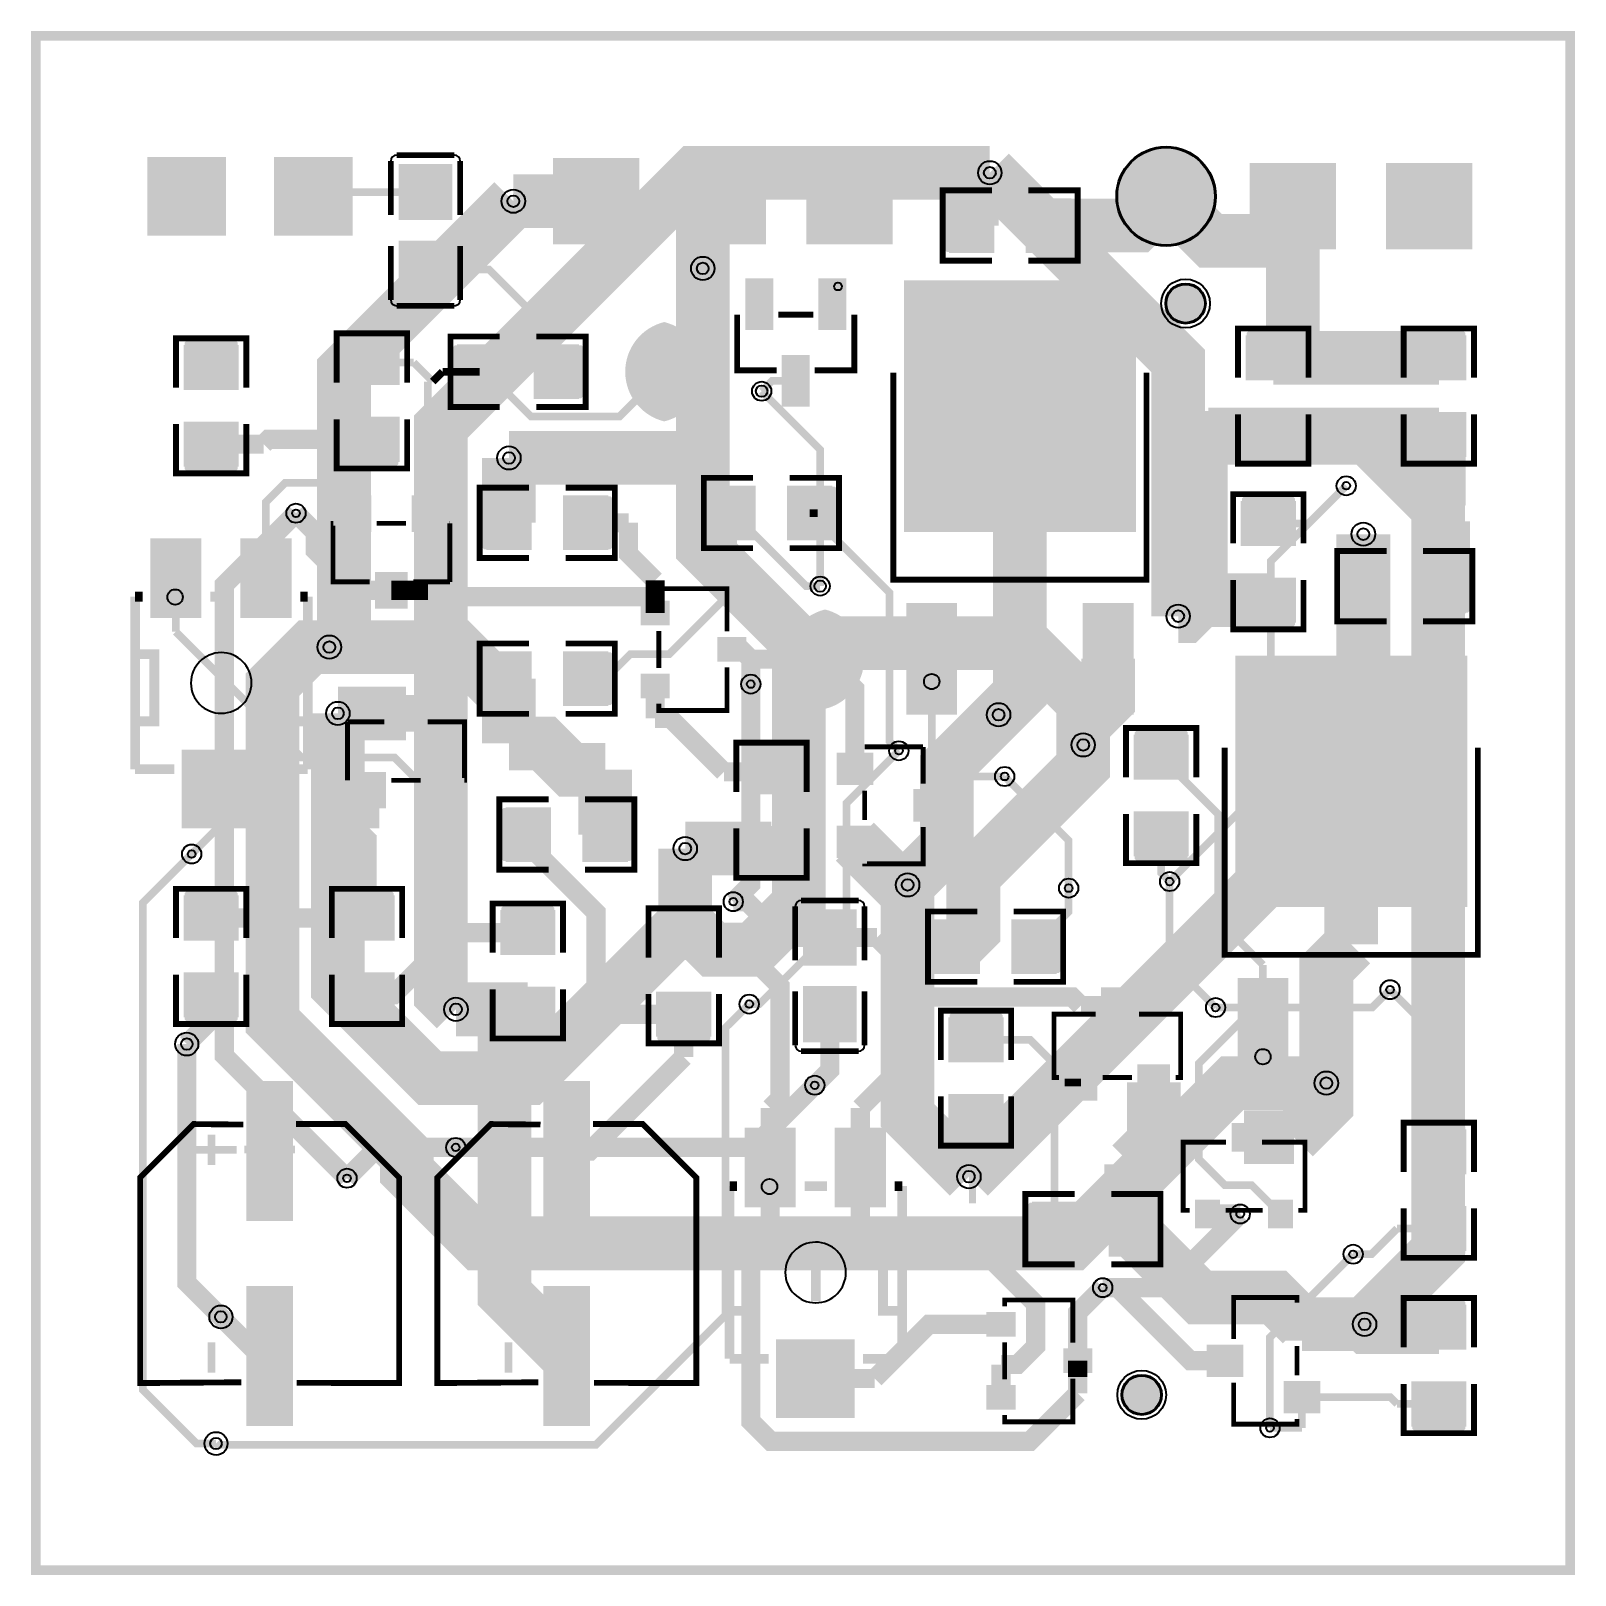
# Model space of a CAD drawing. Header units: millimetres. Extents: x -0.1 to 40.1, y -0.1 to 40.1.
import ezdxf

# ---------------------------------------------------------------- set-up
doc = ezdxf.new("R2010")
doc.units = ezdxf.units.MM
for name, color, linetype, true_color in [('BoardOutLine', 7, 'Continuous', 0xff00ff), ('BottomLayer', 7, 'Continuous', 0x0000ff), ('Document', 7, 'Continuous', 0xffffff), ('Hole', 7, 'Continuous', 0x222222), ('Multi-Layer', 7, 'Continuous', 0xc0c0c0), ('TopLayer', 7, 'Continuous', 0xff0000), ('TopPasteMaskLayer', 7, 'Continuous', 0x808080), ('TopSilkLayer', 7, 'Continuous', 0xffcc00), ('TopSolderMaskLayer', 7, 'Continuous', 0x800080)]:
    doc.layers.add(name, color=color, linetype=linetype, true_color=true_color)

msp = doc.modelspace()

# ---------------------------------------------------------------- hatches: boundary and pattern name
at = {"layer": 'Document'}
for points in [[(6.195021590043098, 11.357023114046228), (5.997002794005539, 11.357023114046228), (5.997002794005539, 10.5650241300483), (6.195021590043098, 10.5650241300483)], [(13.942037084074173, 11.357023114046228), (13.744018288036614, 11.357023114046228), (13.744018288036614, 10.5650241300483), (13.942037084074173, 10.5650241300483)], [(6.756007112014231, 11.0650241300483), (5.436017272034633, 11.0650241300483), (5.436017272034633, 10.867030734061473), (6.756007112014231, 10.867030734061473)], [(14.503022606045306, 11.0650241300483), (13.18303276606548, 11.0650241300483), (13.18303276606548, 10.867030734061473), (14.503022606045306, 10.867030734061473)], [(6.195021590043098, 5.153009906019861), (5.997002794005539, 5.153009906019861), (5.997002794005539, 5.945008890017789), (6.195021590043098, 5.945008890017789)], [(13.942037084074173, 5.153009906019861), (13.744018288036614, 5.153009906019861), (13.744018288036614, 5.945008890017789), (13.942037084074173, 5.945008890017789)]]:
    msp.add_hatch(color=256, dxfattribs=at).paths.add_polyline_path(points)
at = {"layer": 'TopLayer'}
for points in [[(28.194056388112685, 35.814071628143324, 1), (30.734061468122846, 35.814071628143324, 1)], [(2.9370078740157624, 36.8139954279909), (4.937007874015762, 36.8139954279909), (4.937007874015762, 34.8139954279909), (2.9370078740157624, 34.8139954279909)], [(6.238989077978204, 36.8139954279909), (8.238989077978204, 36.8139954279909), (8.238989077978204, 34.8139954279909), (6.238989077978204, 34.8139954279909)], [(13.50502921005841, 36.78707137414278), (15.705029210058456, 36.78707137414278), (15.705029210058456, 34.58707137414274), (13.50502921005841, 34.58707137414274)], [(16.807035814071696, 36.78707137414278), (19.00703581407174, 36.78707137414278), (19.00703581407174, 34.58707137414274), (16.807035814071696, 34.58707137414274)], [(20.109042418084755, 36.78707137414278), (22.309042418085028, 36.78707137414278), (22.309042418085028, 34.58707137414274), (20.109042418084755, 34.58707137414274)], [(31.666065532130915, 36.66007112014222), (33.86606553213119, 36.66007112014222), (33.86606553213119, 34.46007112014229), (31.666065532130915, 34.46007112014229)], [(35.2220726441451, 36.66007112014222), (37.42207264414537, 36.66007112014222), (37.42207264414537, 34.46007112014229), (35.2220726441451, 34.46007112014229)], [(9.484988569977077, 35.220015240030534), (10.835001270002522, 35.220015240030534), (10.835001270002522, 36.630022860045756), (9.484988569977077, 36.630022860045756)], [(24.9662687325374, 34.363576327152714), (24.9662687325374, 35.74056388112774), (23.833731267462554, 35.74056388112774), (23.833731267462554, 34.363576327152714)], [(25.833832867665706, 34.363576327152714), (25.833832867665706, 35.74056388112774), (26.966370332740553, 35.74056388112774), (26.966370332740553, 34.363576327152714)], [(9.484988569977077, 34.62997205994418), (10.835001270002522, 34.62997205994418), (10.835001270002522, 33.219964439928845), (9.484988569977077, 33.219964439928845)], [(18.51209042418077, 32.37907035814078), (18.51209042418077, 33.62905765811536), (19.212090424180815, 33.62905765811536), (19.212090424180815, 32.37907035814078)], [(20.41198882397771, 32.37907035814078), (20.41198882397771, 33.62905765811536), (21.1120142240286, 33.62905765811536), (21.1120142240286, 32.37907035814078)], [(28.654127508255215, 33.593116586233236), (28.654127508255215, 27.09309118618239), (22.654127508254987, 27.09309118618239), (22.654127508254987, 33.593116586233236)], [(29.47205994412002, 33.020066040132065, 1), (30.47205994412002, 33.020066040132065, 1)], [(16.383032766065526, 32.51206502413005, -0.7853981633974483), (16.383032766065526, 29.97205994411989), (16.383032766065526, 29.97205994411989, -0.7853981633974483), (16.383032766065526, 32.51206502413005)], [(3.883515367030668, 30.78679197358406), (5.260502921005809, 30.78679197358406), (5.260502921005809, 31.919329438658906), (3.883515367030668, 31.919329438658906)], [(9.451511303022698, 30.913843027686084), (8.074523749047557, 30.913843027686084), (8.074523749047557, 32.046380492761045), (9.451511303022698, 32.046380492761045)], [(12.13924307848606, 31.930556261112542), (12.13924307848606, 30.553568707137515), (11.006705613411214, 30.553568707137515), (11.006705613411214, 31.930556261112542)], [(13.006807213614593, 31.930556261112542), (13.006807213614593, 30.553568707137515), (14.13934467868944, 30.553568707137515), (14.13934467868944, 31.930556261112542)], [(32.946558293116595, 31.040843281686648), (31.569570739141454, 31.040843281686648), (31.569570739141454, 32.173380746761495), (32.946558293116595, 32.173380746761495)], [(37.264566929133935, 31.040843281686648), (35.88757937515879, 31.040843281686648), (35.88757937515879, 32.173380746761495), (37.264566929133935, 32.173380746761495)], [(19.46205232410466, 30.37907035814078), (19.46205232410466, 31.629057658115357), (20.16205232410448, 31.629057658115357), (20.16205232410448, 30.37907035814078)], [(3.883515367030668, 29.91922783845564), (5.260502921005809, 29.91922783845564), (5.260502921005809, 28.786690373380793), (3.883515367030668, 28.786690373380793)], [(9.451511303022698, 30.04627889255778), (8.074523749047557, 30.04627889255778), (8.074523749047557, 28.91374142748282), (9.451511303022698, 28.91374142748282)], [(32.946558293116595, 30.17327914655823), (31.569570739141454, 30.17327914655823), (31.569570739141454, 29.040741681483382), (32.946558293116595, 29.040741681483382)], [(37.264566929133935, 30.17327914655823), (35.88757937515879, 30.17327914655823), (35.88757937515879, 29.040741681483382), (37.264566929133935, 29.040741681483382)], [(18.743205486410943, 28.247498094996217), (18.743205486410943, 26.87051054102119), (17.610668021336096, 26.87051054102119), (17.610668021336096, 28.247498094996217)], [(19.610769621539248, 28.247498094996217), (19.610769621539248, 26.87051054102119), (20.743307086614323, 26.87051054102119), (20.743307086614323, 28.247498094996217)], [(8.721031242062509, 27.093065786131547), (7.921031242062554, 27.093065786131547), (7.921031242062554, 27.993040386080793), (8.721031242062509, 27.993040386080793)], [(10.6210312420626, 27.093065786131547), (9.821031242062418, 27.093065786131547), (9.821031242062418, 27.993040386080793), (10.6210312420626, 27.993040386080793)], [(12.901244602489214, 26.616560833121753), (12.901244602489214, 27.99354838709678), (11.768707137414367, 27.99354838709678), (11.768707137414367, 26.616560833121753)], [(13.768808737617519, 26.616560833121753), (13.768808737617519, 27.99354838709678), (14.901346202692366, 27.99354838709678), (14.901346202692366, 26.616560833121753)], [(32.819558039116146, 26.72283464566931), (31.442570485141005, 26.72283464566931), (31.442570485141005, 27.85537211074427), (32.819558039116146, 27.85537211074427)], [(4.300914401828777, 26.86405892811797), (4.300914401828777, 24.864058928117856), (3.0008890017779777, 24.864058928117856), (3.0008890017779777, 26.86405892811797)], [(6.651130302260526, 26.86405892811797), (6.651130302260526, 24.864058928117856), (5.351104902209954, 24.864058928117856), (5.351104902209954, 26.86405892811797)], [(35.25328930657861, 24.96555753111511), (35.25328930657861, 26.342545085090137), (34.12075184150376, 26.342545085090137), (34.12075184150376, 24.96555753111511)], [(36.12085344170691, 24.96555753111511), (36.12085344170691, 26.342545085090137), (37.25339090678176, 26.342545085090137), (37.25339090678176, 24.96555753111511)], [(9.671018542037018, 25.09306578613166), (8.871018542037064, 25.09306578613166), (8.871018542037064, 25.993065786131524), (9.671018542037018, 25.993065786131524)], [(32.819558039116146, 25.855270510541004), (31.442570485141005, 25.855270510541004), (31.442570485141005, 24.722733045466157), (32.819558039116146, 24.722733045466157)], [(16.495046990093897, 25.25306070612146), (16.495046990093897, 24.653060706121437), (15.795021590043234, 24.653060706121437), (15.795021590043234, 25.25306070612146)], [(20.574041148082415, 25.019050038100104, -0.7853981633974483), (20.574041148082415, 22.479044958089943), (20.574041148082415, 22.479044958089943, -0.7853981633974483), (20.574041148082415, 25.019050038100104)], [(24.004140208280432, 25.159055118110246), (24.004114808229815, 22.359055118110177), (22.704089408179016, 22.359055118110177), (22.704114808229633, 25.159055118110246)], [(28.60414020828034, 25.159055118110246), (28.604165608331186, 22.359055118110177), (27.304140208280387, 22.359055118110177), (27.304114808229542, 25.159055118110246)], [(18.495021590043052, 24.303048006096105), (18.495021590043052, 23.703048006096083), (17.795021590043234, 23.703048006096083), (17.795021590043234, 24.303048006096105)], [(12.901244602489214, 23.929540259080454), (12.901244602489214, 22.552552705105427), (11.768707137414367, 22.552552705105427), (11.768707137414367, 23.929540259080454)], [(13.768808737617519, 23.929540259080454), (13.768808737617519, 22.552552705105427), (14.901346202692366, 22.552552705105427), (14.901346202692366, 23.929540259080454)], [(37.290144780289666, 23.814097028194055), (37.290144780289666, 17.314071628143324), (31.290144780289666, 17.314071628143324), (31.290144780289666, 23.814097028194055)], [(16.49502159004328, 23.35306070612137), (16.49502159004328, 22.75306070612146), (15.795021590043234, 22.75306070612146), (15.795021590043234, 23.35306070612137)], [(9.25201930403864, 22.786029972059964), (10.052019304038595, 22.786029972059964), (10.052019304038595, 21.886029972059987), (9.25201930403864, 21.886029972059987)], [(30.025552451105114, 20.62682245364499), (28.648564897129745, 20.62682245364499), (28.648564897129745, 21.759359918719838), (30.025552451105114, 21.759359918719838)], [(5.826009652019366, 19.36403352806701), (3.8260096520193656, 19.36403352806701), (3.8260096520193656, 21.364033528067125), (5.826009652019366, 21.364033528067125)], [(19.865532131064356, 20.245821691643414), (18.488544577089215, 20.245821691643414), (18.488544577089215, 21.378359156718375), (19.865532131064356, 21.378359156718375)], [(21.80203200406413, 21.289052578105156), (21.80203200406413, 20.48905257810509), (20.902057404114885, 20.48905257810509), (20.902057404114885, 21.289052578105156)], [(8.302006604013286, 20.786029972059964), (9.10200660401324, 20.786029972059964), (9.10200660401324, 19.88605537211083), (8.302006604013286, 19.88605537211083)], [(10.20200660401315, 20.786029972059964), (11.002006604013104, 20.786029972059964), (11.002006604013104, 19.88605537211083), (10.20200660401315, 19.88605537211083)], [(23.802032004063904, 20.33903987807969), (23.802032004063904, 19.539039878079848), (22.90203200406404, 19.539039878079848), (22.90203200406404, 20.33903987807969)], [(13.40924561849124, 18.488544577089215), (13.40924561849124, 19.865532131064242), (12.276708153416394, 19.865532131064242), (12.276708153416394, 18.488544577089215)], [(14.276809753619546, 18.488544577089215), (14.276809753619546, 19.865532131064242), (15.409347218694393, 19.865532131064242), (15.409347218694393, 18.488544577089215)], [(30.025552451105114, 19.759258318516572), (28.648564897129745, 19.759258318516572), (28.648564897129745, 18.626720853441725), (30.025552451105114, 18.626720853441725)], [(19.865532131064356, 19.37825755651511), (18.488544577089215, 19.37825755651511), (18.488544577089215, 18.24572009144015), (19.865532131064356, 18.24572009144015)], [(21.80203200406413, 19.38905257810518), (21.80203200406413, 18.589052578105225), (20.902057404114885, 18.589052578105225), (20.902057404114885, 19.38905257810518)], [(5.260502921005809, 16.435814071628215), (3.883515367030668, 16.435814071628215), (3.883515367030668, 17.568351536703062), (5.260502921005809, 17.568351536703062)], [(9.324511049022021, 16.435814071628215), (7.947523495047108, 16.435814071628215), (7.947523495047108, 17.568351536703062), (9.324511049022021, 17.568351536703062)], [(13.51551943103891, 16.05481330962664), (12.13853187706377, 16.05481330962664), (12.13853187706377, 17.1873507747016), (13.51551943103891, 17.1873507747016)], [(16.20254000507998, 15.927813055626189), (17.579527559055123, 15.927813055626189), (17.579527559055123, 17.060350520701036), (16.20254000507998, 17.060350520701036)], [(21.3760477520957, 15.78905257810527), (20.02603505207003, 15.78905257810527), (20.02603505207003, 17.199060198120378), (21.3760477520957, 17.199060198120378)], [(24.585267970535824, 15.567538735077505), (24.585267970535824, 16.944526289052533), (23.452730505461204, 16.944526289052533), (23.452730505461204, 15.567538735077505)], [(25.452832105664356, 15.567538735077505), (25.452832105664356, 16.944526289052533), (26.585369570738976, 16.944526289052533), (26.585369570738976, 15.567538735077505)], [(5.260502921005809, 15.56824993649991), (3.883515367030668, 15.56824993649991), (3.883515367030668, 14.43571247142495), (5.260502921005809, 14.43571247142495)], [(9.324511049022021, 15.56824993649991), (7.947523495047108, 15.56824993649991), (7.947523495047108, 14.43571247142495), (9.324511049022021, 14.43571247142495)], [(32.64015748031488, 15.380035560071065), (32.640132080264266, 12.58003556007111), (31.340106680213466, 12.58003556007111), (31.340132080264084, 15.380035560071065)], [(37.24015748031479, 15.380035560071065), (37.240182880365865, 12.58003556007111), (35.940157480315065, 12.58003556007111), (35.94013208026422, 15.380035560071065)], [(13.51551943103891, 15.187249174498334), (12.13853187706377, 15.187249174498334), (12.13853187706377, 14.054711709423486), (13.51551943103891, 14.054711709423486)], [(16.20254000507998, 15.06024892049777), (17.579527559055123, 15.06024892049777), (17.579527559055123, 13.927711455422923), (16.20254000507998, 13.927711455422923)], [(21.3760477520957, 15.199009398018802), (20.02603505207003, 15.199009398018802), (20.02603505207003, 13.78900177800358), (21.3760477520957, 13.78900177800358)], [(27.794056388112722, 15.166014732029453), (28.594056388112904, 15.166014732029453), (28.594056388112904, 14.266040132080207), (27.794056388112722, 14.266040132080207)], [(25.199542799085748, 13.260807721615492), (23.82255524511038, 13.260807721615492), (23.82255524511038, 14.39334518669034), (25.199542799085748, 14.39334518669034)], [(26.844043688087595, 13.166014732029566), (27.644069088138394, 13.166014732029566), (27.644069088138394, 12.26604013208032), (26.844043688087595, 12.26604013208032)], [(28.74404368808723, 13.166014732029566), (29.544043688087413, 13.166014732029566), (29.544043688087413, 12.26604013208032), (28.74404368808723, 12.26604013208032)], [(6.696012192024455, 12.675006350012723), (6.696012192024455, 9.174980949961991), (5.496012192024409, 9.174980949961991), (5.496012192024409, 12.675006350012723)], [(14.443027686055302, 12.675006350012723), (14.443027686055302, 9.174980949961991), (13.243027686055484, 9.174980949961991), (13.243027686055484, 12.675006350012723)], [(25.199542799085748, 12.393243586487188), (23.82255524511038, 12.393243586487188), (23.82255524511038, 11.260706121412227), (25.199542799085748, 11.260706121412227)], [(19.794945389890927, 11.497028194056497), (19.794945389890927, 9.497028194056384), (18.4949199898399, 9.497028194056384), (18.4949199898399, 11.497028194056497)], [(22.14516129032245, 11.497028194056497), (22.14516129032245, 9.497028194056384), (20.84513589027165, 9.497028194056384), (20.84513589027165, 11.497028194056497)], [(31.196062992126144, 11.637007874015694), (31.796062992126053, 11.637007874015694), (31.796062992126053, 10.937007874015762), (31.196062992126144, 10.937007874015762)], [(37.264566929133935, 10.339801879603783), (35.88757937515879, 10.339801879603783), (35.88757937515879, 11.472339344678744), (37.264566929133935, 11.472339344678744)], [(27.125273050546184, 8.201524003048007), (27.125273050546184, 9.578511557023148), (25.992735585471337, 9.578511557023148), (25.992735585471337, 8.201524003048007)], [(27.99283718567449, 8.201524003048007), (27.99283718567449, 9.578511557023148), (29.12537465074911, 9.578511557023148), (29.12537465074911, 8.201524003048007)], [(30.246050292100563, 9.637033274066539), (30.846050292100472, 9.637033274066539), (30.846050292100472, 8.937007874015762), (30.246050292100563, 8.937007874015762)], [(32.146050292100654, 9.637007874015808), (32.74605029210056, 9.637007874015808), (32.74605029210056, 8.937007874015762), (32.146050292100654, 8.937007874015762)], [(37.264566929133935, 9.472237744475478), (35.88757937515879, 9.472237744475478), (35.88757937515879, 8.339700279400518), (37.264566929133935, 8.339700279400518)], [(6.696012192024455, 7.335052070104098), (6.696012192024455, 3.8350266700533666), (5.496012192024409, 3.8350266700533666), (5.496012192024409, 7.335052070104098)], [(14.443027686055302, 7.335052070104098), (14.443027686055302, 3.8350266700533666), (13.243027686055484, 3.8350266700533666), (13.243027686055484, 7.335052070104098)], [(37.264566929133935, 5.7677927355855445), (35.88757937515879, 5.7677927355855445), (35.88757937515879, 6.900330200660392), (37.264566929133935, 6.900330200660392)], [(25.512014224028462, 6.711023622047264), (25.512014224028462, 6.111023622047242), (24.811988823977572, 6.111023622047242), (24.811988823977572, 6.711023622047264)], [(32.55407670815339, 6.010998221996488), (32.55407670815339, 6.810998221996442), (33.454051308102635, 6.810998221996442), (33.454051308102635, 6.010998221996488)], [(21.320040640081288, 3.997002794005539), (19.320040640081288, 3.997002794005539), (19.320040640081288, 5.9970027940056525), (21.320040640081288, 5.9970027940056525)], [(27.511988823977617, 5.76101092202191), (27.511988823977617, 5.161010922021887), (26.811988823977572, 5.161010922021887), (26.811988823977572, 5.76101092202191)], [(30.55407670815339, 5.061010922021865), (30.55407670815339, 5.861010922021819), (31.454051308102635, 5.861010922021819), (31.454051308102635, 5.061010922021865)], [(28.3290068580136, 4.572009144018352, 1), (29.3290068580136, 4.572009144018352, 1)], [(32.55407670815339, 4.110998221996397), (32.55407670815339, 4.911023622047196), (33.454051308102635, 4.911023622047196), (33.454051308102635, 4.110998221996397)], [(37.264566929133935, 4.900228600457126), (35.88757937515879, 4.900228600457126), (35.88757937515879, 3.767691135382279), (37.264566929133935, 3.767691135382279)], [(25.511988823977617, 4.811023622047173), (25.511988823977617, 4.211023622047264), (24.811988823977572, 4.211023622047264), (24.811988823977572, 4.811023622047173)]]:
    msp.add_hatch(color=256, dxfattribs=at).paths.add_polyline_path(points)
at = {"layer": 'TopPasteMaskLayer'}
for points in [[(28.194056388112685, 35.814071628143324, 1), (30.734061468122846, 35.814071628143324, 1)], [(2.9370078740157624, 36.8139954279909), (4.937007874015762, 36.8139954279909), (4.937007874015762, 34.8139954279909), (2.9370078740157624, 34.8139954279909)], [(6.238989077978204, 36.8139954279909), (8.238989077978204, 36.8139954279909), (8.238989077978204, 34.8139954279909), (6.238989077978204, 34.8139954279909)], [(13.50502921005841, 36.78707137414278), (15.705029210058456, 36.78707137414278), (15.705029210058456, 34.58707137414274), (13.50502921005841, 34.58707137414274)], [(16.807035814071696, 36.78707137414278), (19.00703581407174, 36.78707137414278), (19.00703581407174, 34.58707137414274), (16.807035814071696, 34.58707137414274)], [(20.109042418084755, 36.78707137414278), (22.309042418085028, 36.78707137414278), (22.309042418085028, 34.58707137414274), (20.109042418084755, 34.58707137414274)], [(31.666065532130915, 36.66007112014222), (33.86606553213119, 36.66007112014222), (33.86606553213119, 34.46007112014229), (31.666065532130915, 34.46007112014229)], [(35.2220726441451, 36.66007112014222), (37.42207264414537, 36.66007112014222), (37.42207264414537, 34.46007112014229), (35.2220726441451, 34.46007112014229)], [(9.519989839979644, 36.62997205994418), (10.79997459994911, 36.62997205994418), (10.8499872999746, 36.57995935991869), (10.8499872999746, 35.4299466598934), (10.79997459994911, 35.37995935991876), (10.38994157988327, 35.37493014986035), (10.38994157988327, 35.824942849885815), (9.939954279908534, 35.824942849885815), (9.939954279908534, 35.38493776987559), (9.519989839979644, 35.37995935991876), (9.46997713995438, 35.4299466598934), (9.46997713995438, 36.57995935991869)], [(23.700025400050663, 34.41206502413013), (23.700025400050663, 35.692049784099595), (23.750038100076154, 35.74206248412497), (24.900050800101553, 35.74206248412497), (24.9500381000762, 35.692049784099595), (24.95506731013461, 35.28201676403353), (24.505054610109028, 35.28201676403353), (24.505054610109028, 34.832029464058905), (24.94505969011948, 34.832029464058905), (24.9500381000762, 34.41206502413013), (24.900050800101553, 34.36205232410464), (23.750038100076154, 34.36205232410464)], [(25.85003810007629, 34.41206502413013), (25.850063500127135, 34.832029464058905), (26.29504699009408, 34.832029464058905), (26.29504699009408, 35.28201676403353), (25.8550673101347, 35.28201676403353), (25.85003810007629, 35.692049784099595), (25.900050800101553, 35.74206248412497), (27.050038100076335, 35.74206248412497), (27.1000508001016, 35.692049784099595), (27.1000508001016, 34.41206502413013), (27.050038100076335, 34.36205232410464), (25.900050800101553, 34.36205232410464)], [(10.799999999999955, 33.220015240030534), (9.520015240030489, 33.220015240030534), (9.470002540004998, 33.27002794005591), (9.470002540004998, 34.42004064008131), (9.520015240030489, 34.47002794005596), (9.930048260096555, 34.47505715011437), (9.930048260096555, 34.0250444500889), (10.380035560071065, 34.0250444500889), (10.380035560071065, 34.46504953009912), (10.799999999999955, 34.47002794005596), (10.850012700025445, 34.42004064008131), (10.850012700025445, 33.27002794005591)], [(18.51209042418077, 32.37907035814078), (18.51209042418077, 33.62905765811536), (19.212090424180815, 33.62905765811536), (19.212090424180815, 32.37907035814078)], [(20.41198882397771, 32.37907035814078), (20.41198882397771, 33.62905765811536), (21.1120142240286, 33.62905765811536), (21.1120142240286, 32.37907035814078)], [(28.654127508255215, 33.593116586233236), (28.654127508255215, 27.09309118618239), (22.654127508254987, 27.09309118618239), (22.654127508254987, 33.593116586233236)], [(29.47205994412002, 33.020066040132065, 1), (30.47205994412002, 33.020066040132065, 1)], [(16.383032766065526, 32.51206502413005, -0.7853981633974483), (16.383032766065526, 29.97205994411989), (16.383032766065526, 29.97205994411989, -0.7853981633974483), (16.383032766065526, 32.51206502413005)], [(32.89806959613907, 31.057048514097005), (32.47810515621018, 31.057073914147963), (32.47810515621018, 31.502057404114794), (32.02811785623567, 31.502057404114794), (32.02811785623567, 31.06207772415553), (31.618084836169828, 31.057048514097005), (31.56807213614411, 31.107061214122382), (31.56807213614411, 32.25704851409705), (31.618084836169828, 32.30706121412243), (32.89806959613907, 32.30706121412243), (32.94808229616456, 32.25704851409705), (32.94808229616456, 31.107061214122382)], [(37.216078232156406, 31.057048514097005), (36.796113792227516, 31.057073914147963), (36.796113792227516, 31.502057404114794), (36.346126492253006, 31.502057404114794), (36.346126492253006, 31.06207772415553), (35.93609347218717, 31.057048514097005), (35.88608077216145, 31.107061214122382), (35.88608077216145, 32.25704851409705), (35.93609347218717, 32.30706121412243), (37.216078232156406, 32.30706121412243), (37.266090932181896, 32.25704851409705), (37.266090932181896, 31.107061214122382)], [(3.932004064008197, 32.05303530607057), (5.211988823977663, 32.05303530607057), (5.2620015240031535, 32.00302260604519), (5.2620015240031535, 30.853009906019793), (5.211988823977663, 30.803022606045147), (4.801955803911596, 30.797993395986737), (4.801955803911596, 31.248006096012205), (4.351968503937087, 31.248006096012205), (4.351968503937087, 30.80800101600198), (3.932004064008197, 30.803022606045147), (3.8819913639827064, 30.853009906019793), (3.8819913639827064, 32.00302260604519)], [(9.40302260604517, 30.930048260096555), (8.98305816611628, 30.9300736601474), (8.98305816611628, 31.375057150114344), (8.53307086614177, 31.375057150114344), (8.53307086614177, 30.935077470154965), (8.123037846075704, 30.930048260096555), (8.073025146050213, 30.980060960121932), (8.073025146050213, 32.1300482600966), (8.123037846075704, 32.18006096012198), (9.40302260604517, 32.18006096012198), (9.45303530607066, 32.1300482600966), (9.45303530607066, 30.980060960121932)], [(12.123037846075704, 31.882067564135127), (12.123012446024859, 31.46210312420635), (11.678028956057915, 31.46210312420635), (11.678028956057915, 31.012115824231728), (12.118008636017294, 31.012115824231728), (12.123037846075704, 30.60208280416566), (12.073025146050213, 30.552070104140284), (10.923037846075658, 30.552070104140284), (10.873025146050395, 30.60208280416566), (10.873025146050395, 31.882067564135127), (10.923037846075658, 31.932080264160618), (12.073025146050213, 31.932080264160618)], [(14.273050546101103, 31.882067564135127), (14.273050546101103, 30.60208280416566), (14.223037846075613, 30.552070104140284), (13.073025146050213, 30.552070104140284), (13.023037846075567, 30.60208280416566), (13.018008636017385, 31.012115824231728), (13.468021336042739, 31.012115824231728), (13.468021336042739, 31.46210312420635), (13.028016256032515, 31.46210312420635), (13.023037846075567, 31.882067564135127), (13.073025146050213, 31.932080264160618), (14.223037846075613, 31.932080264160618)], [(19.46205232410466, 30.37907035814078), (19.46205232410466, 31.629057658115357), (20.16205232410448, 31.629057658115357), (20.16205232410448, 30.37907035814078)], [(3.932004064008197, 29.903022606045283), (4.351968503937087, 29.90299720599444), (4.351968503937087, 29.458013716027494), (4.801955803911596, 29.458013716027494), (4.801955803911596, 29.89799339598676), (5.211988823977663, 29.903022606045283), (5.2620015240031535, 29.853009906019906), (5.2620015240031535, 28.703022606045238), (5.211988823977663, 28.65300990601986), (3.932004064008197, 28.65300990601986), (3.8819913639827064, 28.703022606045238), (3.8819913639827064, 29.853009906019906)], [(9.40302260604517, 28.780035560071155), (8.123037846075704, 28.780035560071155), (8.073025146050213, 28.830048260096532), (8.073025146050213, 29.980060960121932), (8.123037846075704, 30.030048260096578), (8.53307086614177, 30.035077470154874), (8.53307086614177, 29.58506477012952), (8.98305816611628, 29.58506477012952), (8.98305816611628, 30.025069850139744), (9.40302260604517, 30.030048260096578), (9.45303530607066, 29.980060960121932), (9.45303530607066, 28.830048260096532)], [(32.89806959613907, 28.90703581407172), (31.618084836169828, 28.90703581407172), (31.56807213614411, 28.957048514097096), (31.56807213614411, 30.107061214122496), (31.618084836169828, 30.15704851409714), (32.02811785623567, 30.162077724155438), (32.02811785623567, 29.712065024130084), (32.47810515621018, 29.712065024130084), (32.47810515621018, 30.152070104140307), (32.89806959613907, 30.15704851409714), (32.94808229616456, 30.107061214122496), (32.94808229616456, 28.957048514097096)], [(37.216078232156406, 28.90703581407172), (35.93609347218717, 28.90703581407172), (35.88608077216145, 28.957048514097096), (35.88608077216145, 30.107061214122496), (35.93609347218717, 30.15704851409714), (36.346126492253006, 30.162077724155438), (36.346126492253006, 29.712065024130084), (36.796113792227516, 29.712065024130084), (36.796113792227516, 30.152070104140307), (37.216078232156406, 30.15704851409714), (37.266090932181896, 30.107061214122496), (37.266090932181896, 28.957048514097096)], [(18.727000254000586, 28.199009398018802), (18.72697485394974, 27.779044958090026), (18.281991363982797, 27.779044958090026), (18.281991363982797, 27.329057658115403), (18.721971043942176, 27.329057658115403), (18.727000254000586, 26.919024638049336), (18.676987553975096, 26.86901193802396), (17.52700025400054, 26.86901193802396), (17.47698755397505, 26.919024638049336), (17.47698755397505, 28.199009398018802), (17.52700025400054, 28.24902209804418), (18.676987553975096, 28.24902209804418)], [(20.877012954025986, 28.199009398018802), (20.877012954025986, 26.919024638049336), (20.827000254000495, 26.86901193802396), (19.676987553975323, 26.86901193802396), (19.62700025400045, 26.919024638049336), (19.62197104394204, 27.329057658115403), (20.07198374396762, 27.329057658115403), (20.07198374396762, 27.779044958090026), (19.631978663957398, 27.779044958090026), (19.62700025400045, 28.199009398018802), (19.676987553975323, 28.24902209804418), (20.827000254000495, 28.24902209804418)], [(8.721031242062509, 27.093065786131547), (7.921031242062554, 27.093065786131547), (7.921031242062554, 27.993040386080793), (8.721031242062509, 27.993040386080793)], [(10.6210312420626, 27.093065786131547), (9.821031242062418, 27.093065786131547), (9.821031242062418, 27.993040386080793), (10.6210312420626, 27.993040386080793)], [(11.635001270002476, 26.665049530099168), (11.635001270002476, 27.945034290068634), (11.685013970027967, 27.99504699009401), (12.835026670053367, 27.99504699009401), (12.885013970028012, 27.945034290068634), (12.890043180086423, 27.535001270002567), (12.440030480061068, 27.535001270002567), (12.440030480061068, 27.085013970027944), (12.880035560071065, 27.085013970027944), (12.885013970028012, 26.665049530099168), (12.835026670053367, 26.615036830073677), (11.685013970027967, 26.615036830073677)], [(13.785013970027876, 26.665049530099168), (13.78503937007872, 27.085013970027944), (14.230022860045665, 27.085013970027944), (14.230022860045665, 27.535001270002567), (13.790043180086286, 27.535001270002567), (13.785013970027876, 27.945034290068634), (13.835026670053367, 27.99504699009401), (14.985013970027921, 27.99504699009401), (15.035026670053412, 27.945034290068634), (15.035026670053412, 26.665049530099168), (14.985013970027921, 26.615036830073677), (13.835026670053367, 26.615036830073677)], [(32.77106934213862, 26.73903987807978), (32.35110490220973, 26.739065278130624), (32.35110490220973, 27.18404876809757), (31.901117602235217, 27.18404876809757), (31.901117602235217, 26.74406908813819), (31.49108458216938, 26.73903987807978), (31.44107188214366, 26.789052578105156), (31.44107188214366, 27.939039878079825), (31.49108458216938, 27.989052578105202), (32.77106934213862, 27.989052578105202), (32.82108204216411, 27.939039878079825), (32.82108204216411, 26.789052578105156)], [(4.300914401828777, 26.86405892811797), (4.300914401828777, 24.864058928117856), (3.0008890017779777, 24.864058928117856), (3.0008890017779777, 26.86405892811797)], [(6.651130302260526, 26.86405892811797), (6.651130302260526, 24.864058928117856), (5.351104902209954, 24.864058928117856), (5.351104902209954, 26.86405892811797)], [(33.98704597409187, 25.014046228092525), (33.98704597409187, 26.29403098806199), (34.03705867411736, 26.344043688087368), (35.18707137414276, 26.344043688087368), (35.23705867411741, 26.29403098806199), (35.24208788417582, 25.883997967995924), (34.792075184150235, 25.883997967995924), (34.792075184150235, 25.4340106680213), (35.232080264160686, 25.4340106680213), (35.23705867411741, 25.014046228092525), (35.18707137414276, 24.964033528067034), (34.03705867411736, 24.964033528067034)], [(36.13705867411727, 25.014046228092525), (36.13708407416834, 25.4340106680213), (36.582067564135286, 25.4340106680213), (36.582067564135286, 25.883997967995924), (36.14208788417591, 25.883997967995924), (36.13705867411727, 26.29403098806199), (36.18707137414276, 26.344043688087368), (37.337058674117316, 26.344043688087368), (37.387071374142806, 26.29403098806199), (37.387071374142806, 25.014046228092525), (37.337058674117316, 24.964033528067034), (36.18707137414276, 24.964033528067034)], [(9.671018542037018, 25.09306578613166), (8.871018542037064, 25.09306578613166), (8.871018542037064, 25.993065786131524), (9.671018542037018, 25.993065786131524)], [(32.77106934213862, 24.58902717805438), (31.49108458216938, 24.58902717805438), (31.44107188214366, 24.63903987807987), (31.44107188214366, 25.789052578105156), (31.49108458216938, 25.839039878079802), (31.901117602235217, 25.8440690881381), (31.901117602235217, 25.394056388112745), (32.35110490220973, 25.394056388112745), (32.35110490220973, 25.834061468122968), (32.77106934213862, 25.839039878079802), (32.82108204216411, 25.789052578105156), (32.82108204216411, 24.63903987807987)], [(16.495046990093897, 25.25306070612146), (16.495046990093897, 24.653060706121437), (15.795021590043234, 24.653060706121437), (15.795021590043234, 25.25306070612146)], [(20.574041148082415, 25.019050038100104, -0.7853981633974483), (20.574041148082415, 22.479044958089943), (20.574041148082415, 22.479044958089943, -0.7853981633974483), (20.574041148082415, 25.019050038100104)], [(24.004140208280432, 25.159055118110246), (24.004114808229815, 22.359055118110177), (22.704089408179016, 22.359055118110177), (22.704114808229633, 25.159055118110246)], [(28.60414020828034, 25.159055118110246), (28.604165608331186, 22.359055118110177), (27.304140208280387, 22.359055118110177), (27.304114808229542, 25.159055118110246)], [(18.495021590043052, 24.303048006096105), (18.495021590043052, 23.703048006096083), (17.795021590043234, 23.703048006096083), (17.795021590043234, 24.303048006096105)], [(12.885039370078857, 23.881051562103153), (12.885013970028012, 23.461087122174263), (12.440030480061068, 23.461087122174263), (12.440030480061068, 23.01109982219964), (12.88001016002022, 23.01109982219964), (12.885039370078857, 22.601066802133573), (12.835026670053367, 22.551054102108196), (11.685039370078812, 22.551054102108196), (11.635026670053321, 22.601066802133573), (11.635026670053321, 23.881051562103153), (11.685039370078812, 23.931064262128643), (12.835026670053367, 23.931064262128643)], [(15.035052070104257, 23.881051562103153), (15.035052070104257, 22.601066802133573), (14.985039370078766, 22.551054102108196), (13.835026670053367, 22.551054102108196), (13.78503937007872, 22.601066802133573), (13.78001016002031, 23.01109982219964), (14.230022860045665, 23.01109982219964), (14.230022860045665, 23.461087122174263), (13.790017780035441, 23.461087122174263), (13.78503937007872, 23.881051562103153), (13.835026670053367, 23.931064262128643), (14.985039370078766, 23.931064262128643)], [(37.290144780289666, 23.814097028194055), (37.290144780289666, 17.314071628143324), (31.290144780289666, 17.314071628143324), (31.290144780289666, 23.814097028194055)], [(16.49502159004328, 23.35306070612137), (16.49502159004328, 22.75306070612146), (15.795021590043234, 22.75306070612146), (15.795021590043234, 23.35306070612137)], [(9.25201930403864, 22.786029972059964), (10.052019304038595, 22.786029972059964), (10.052019304038595, 21.886029972059987), (9.25201930403864, 21.886029972059987)], [(29.977063754127585, 20.643027686055348), (29.557099314198467, 20.643053086106306), (29.557099314198467, 21.088036576073137), (29.107112014223958, 21.088036576073137), (29.107112014223958, 20.64805689611387), (28.69707899415812, 20.643027686055348), (28.6470662941324, 20.693040386080725), (28.6470662941324, 21.843027686055393), (28.69707899415812, 21.89304038608077), (29.977063754127585, 21.89304038608077), (30.027076454152848, 21.843027686055393), (30.027076454152848, 20.693040386080725)], [(5.826009652019366, 19.36403352806701), (3.8260096520193656, 19.36403352806701), (3.8260096520193656, 21.364033528067125), (5.826009652019366, 21.364033528067125)], [(19.817043434086827, 20.262026924053885), (19.397078994157937, 20.26205232410473), (19.397078994157937, 20.707035814071673), (18.947091694183428, 20.707035814071673), (18.947091694183428, 20.267056134112295), (18.53705867411736, 20.262026924053885), (18.48704597409187, 20.31203962407926), (18.48704597409187, 21.46202692405393), (18.53705867411736, 21.512039624079307), (19.817043434086827, 21.512039624079307), (19.867056134112318, 21.46202692405393), (19.867056134112318, 20.31203962407926)], [(21.80203200406413, 21.289052578105156), (21.80203200406413, 20.48905257810509), (20.902057404114885, 20.48905257810509), (20.902057404114885, 21.289052578105156)], [(8.302006604013286, 20.786029972059964), (9.10200660401324, 20.786029972059964), (9.10200660401324, 19.88605537211083), (8.302006604013286, 19.88605537211083)], [(10.20200660401315, 20.786029972059964), (11.002006604013104, 20.786029972059964), (11.002006604013104, 19.88605537211083), (10.20200660401315, 19.88605537211083)], [(23.802032004063904, 20.33903987807969), (23.802032004063904, 19.539039878079848), (22.90203200406404, 19.539039878079848), (22.90203200406404, 20.33903987807969)], [(12.143002286004503, 18.53703327406663), (12.143002286004503, 19.817018034036096), (12.193014986029993, 19.867030734061473), (13.343027686055393, 19.867030734061473), (13.393014986030039, 19.817018034036096), (13.398044196088449, 19.40698501397003), (12.948031496063095, 19.40698501397003), (12.948031496063095, 18.956997713995406), (13.388036576073091, 18.956997713995406), (13.393014986030039, 18.53703327406663), (13.343027686055393, 18.48702057404114), (12.193014986029993, 18.48702057404114)], [(14.293014986029903, 18.53703327406663), (14.293040386080747, 18.956997713995406), (14.738023876047691, 18.956997713995406), (14.738023876047691, 19.40698501397003), (14.29804419608854, 19.40698501397003), (14.293014986029903, 19.817018034036096), (14.343027686055393, 19.867030734061473), (15.493014986029948, 19.867030734061473), (15.543027686055439, 19.817018034036096), (15.543027686055439, 18.53703327406663), (15.493014986029948, 18.48702057404114), (14.343027686055393, 18.48702057404114)], [(29.977063754127585, 18.49301498603006), (28.69707899415812, 18.49301498603006), (28.6470662941324, 18.54302768605544), (28.6470662941324, 19.69304038608084), (28.69707899415812, 19.743027686055484), (29.107112014223958, 19.74805689611378), (29.107112014223958, 19.298044196088426), (29.557099314198467, 19.298044196088426), (29.557099314198467, 19.73804927609865), (29.977063754127585, 19.743027686055484), (30.027076454152848, 19.69304038608084), (30.027076454152848, 18.54302768605544)], [(19.817043434086827, 18.112014224028485), (18.53705867411736, 18.112014224028485), (18.48704597409187, 18.162026924053862), (18.48704597409187, 19.31203962407926), (18.53705867411736, 19.362026924053907), (18.947091694183428, 19.367056134112204), (18.947091694183428, 18.91704343408685), (19.397078994157937, 18.91704343408685), (19.397078994157937, 19.357048514097073), (19.817043434086827, 19.362026924053907), (19.867056134112318, 19.31203962407926), (19.867056134112318, 18.162026924053862)], [(21.80203200406413, 19.38905257810518), (21.80203200406413, 18.589052578105225), (20.902057404114885, 18.589052578105225), (20.902057404114885, 19.38905257810518)], [(5.212014224028508, 16.452019304038686), (4.792049784099618, 16.45204470408953), (4.792049784099618, 16.89702819405636), (4.342062484125108, 16.89702819405636), (4.342062484125108, 16.457048514097096), (3.9320294640588145, 16.452019304038686), (3.8820167640335512, 16.502032004064063), (3.8820167640335512, 17.652019304038618), (3.9320294640588145, 17.702032004063994), (5.212014224028508, 17.702032004063994), (5.262026924053998, 17.652019304038618), (5.262026924053998, 16.502032004064063)], [(9.27602235204472, 16.452019304038686), (8.85605791211583, 16.45204470408953), (8.85605791211583, 16.89702819405636), (8.40607061214132, 16.89702819405636), (8.40607061214132, 16.457048514097096), (7.996037592075254, 16.452019304038686), (7.946024892049763, 16.502032004064063), (7.946024892049763, 17.652019304038618), (7.996037592075254, 17.702032004063994), (9.27602235204472, 17.702032004063994), (9.32603505207021, 17.652019304038618), (9.32603505207021, 16.502032004064063)], [(13.467030734061382, 16.07101854203711), (13.04706629413272, 16.071043942087954), (13.04706629413272, 16.516027432054898), (12.597078994157982, 16.516027432054898), (12.597078994157982, 16.07604775209552), (12.187045974091916, 16.07101854203711), (12.137033274066653, 16.121031242062486), (12.137033274066653, 17.271018542037154), (12.187045974091916, 17.32103124206253), (13.467030734061382, 17.32103124206253), (13.517043434086872, 17.271018542037154), (13.517043434086872, 16.121031242062486)], [(16.25102870205751, 17.194056388112813), (17.531013462026976, 17.194056388112813), (17.58102616205224, 17.144043688087322), (17.58102616205224, 15.994030988062036), (17.531013462026976, 15.944043688087504), (17.12098044196091, 15.93901447802898), (17.12098044196091, 16.389027178054334), (16.670993141986173, 16.389027178054334), (16.670993141986173, 15.949022098044225), (16.25102870205751, 15.944043688087504), (16.20101600203202, 15.994030988062036), (16.20101600203202, 17.144043688087322)], [(20.061036322072596, 17.199009398018802), (21.34102108204206, 17.199009398018802), (21.39103378206778, 17.148996697993425), (21.39103378206778, 15.998983997968026), (21.34102108204206, 15.948996697993493), (20.930988061976223, 15.94396748793497), (20.930988061976223, 16.393980187960324), (20.481000762001713, 16.393980187960324), (20.481000762001713, 15.953975107950328), (20.061036322072596, 15.948996697993493), (20.011023622047333, 15.998983997968026), (20.011023622047333, 17.148996697993425)], [(23.319024638049314, 15.61602743205492), (23.319024638049314, 16.896012192024386), (23.369037338074577, 16.946024892049763), (24.519050038100204, 16.946024892049763), (24.569037338074622, 16.896012192024386), (24.574066548133032, 16.48597917195832), (24.12405384810768, 16.48597917195832), (24.12405384810768, 16.035991871983697), (24.564058928117902, 16.035991871983697), (24.569037338074622, 15.61602743205492), (24.519050038100204, 15.56601473202943), (23.369037338074577, 15.56601473202943)], [(25.469037338074713, 15.61602743205492), (25.469062738125558, 16.035991871983697), (25.914046228092502, 16.035991871983697), (25.914046228092502, 16.48597917195832), (25.474066548133123, 16.48597917195832), (25.469037338074713, 16.896012192024386), (25.519050038099977, 16.946024892049763), (26.66903733807476, 16.946024892049763), (26.719050038100022, 16.896012192024386), (26.719050038100022, 15.61602743205492), (26.66903733807476, 15.56601473202943), (25.519050038099977, 15.56601473202943)], [(5.212014224028508, 14.302006604013286), (3.9320294640588145, 14.302006604013286), (3.8820167640335512, 14.352019304038663), (3.8820167640335512, 15.502032004064063), (3.9320294640588145, 15.552019304038708), (4.342062484125108, 15.557048514097005), (4.342062484125108, 15.10703581407165), (4.792049784099618, 15.10703581407165), (4.792049784099618, 15.547040894081874), (5.212014224028508, 15.552019304038708), (5.262026924053998, 15.502032004064063), (5.262026924053998, 14.352019304038663)], [(9.27602235204472, 14.302006604013286), (7.996037592075254, 14.302006604013286), (7.946024892049763, 14.352019304038663), (7.946024892049763, 15.502032004064063), (7.996037592075254, 15.552019304038708), (8.40607061214132, 15.557048514097005), (8.40607061214132, 15.10703581407165), (8.85605791211583, 15.10703581407165), (8.85605791211583, 15.547040894081874), (9.27602235204472, 15.552019304038708), (9.32603505207021, 15.502032004064063), (9.32603505207021, 14.352019304038663)], [(32.64015748031488, 15.380035560071065), (32.640132080264266, 12.58003556007111), (31.340106680213466, 12.58003556007111), (31.340132080264084, 15.380035560071065)], [(37.24015748031479, 15.380035560071065), (37.240182880365865, 12.58003556007111), (35.940157480315065, 12.58003556007111), (35.94013208026422, 15.380035560071065)], [(13.467030734061382, 13.92100584201171), (12.187045974091916, 13.92100584201171), (12.137033274066653, 13.971018542037086), (12.137033274066653, 15.121031242062486), (12.187045974091916, 15.171018542037132), (12.597078994157982, 15.176047752095428), (12.597078994157982, 14.726035052070074), (13.04706629413272, 14.726035052070074), (13.04706629413272, 15.166040132080298), (13.467030734061382, 15.171018542037132), (13.517043434086872, 15.121031242062486), (13.517043434086872, 13.971018542037086)], [(16.25102870205751, 15.044043688087413), (16.670993141986173, 15.044018288036682), (16.670993141986173, 14.599034798069624), (17.12098044196091, 14.599034798069624), (17.12098044196091, 15.039014478029003), (17.531013462026976, 15.044043688087413), (17.58102616205224, 14.994030988062036), (17.58102616205224, 13.844043688087368), (17.531013462026976, 13.79403098806199), (16.25102870205751, 13.79403098806199), (16.20101600203202, 13.844043688087368), (16.20101600203202, 14.994030988062036)], [(21.341046482092906, 13.789052578105156), (20.061061722123668, 13.789052578105156), (20.01104902209795, 13.839065278130533), (20.01104902209795, 14.989077978156047), (20.061061722123668, 15.039065278130579), (20.471094742189507, 15.044094488188989), (20.471094742189507, 14.594081788163635), (20.921082042164016, 14.594081788163635), (20.921082042164016, 15.034086868173745), (21.341046482092906, 15.039065278130579), (21.391059182118397, 14.989077978156047), (21.391059182118397, 13.839065278130533)], [(27.794056388112722, 15.166014732029453), (28.594056388112904, 15.166014732029453), (28.594056388112904, 14.266040132080207), (27.794056388112722, 14.266040132080207)], [(25.15105410210822, 13.277012954025963), (24.73108966217933, 13.277038354076808), (24.73108966217933, 13.722021844043752), (24.281102362204592, 13.722021844043752), (24.281102362204592, 13.282042164084373), (23.871069342138753, 13.277012954025963), (23.821056642113263, 13.32702565405134), (23.821056642113263, 14.477012954025895), (23.871069342138753, 14.527025654051272), (25.15105410210822, 14.527025654051272), (25.201066802133482, 14.477012954025895), (25.201066802133482, 13.32702565405134)], [(26.844043688087595, 13.166014732029566), (27.644069088138394, 13.166014732029566), (27.644069088138394, 12.26604013208032), (26.844043688087595, 12.26604013208032)], [(28.74404368808723, 13.166014732029566), (29.544043688087413, 13.166014732029566), (29.544043688087413, 12.26604013208032), (28.74404368808723, 12.26604013208032)], [(6.696012192024455, 12.675006350012723), (6.696012192024455, 9.174980949961991), (5.496012192024409, 9.174980949961991), (5.496012192024409, 12.675006350012723)], [(14.443027686055302, 12.675006350012723), (14.443027686055302, 9.174980949961991), (13.243027686055484, 9.174980949961991), (13.243027686055484, 12.675006350012723)], [(25.15105410210822, 11.127000254000563), (23.871069342138753, 11.127000254000563), (23.821056642113263, 11.17701295402594), (23.821056642113263, 12.32702565405134), (23.871069342138753, 12.377012954025986), (24.281102362204592, 12.382042164084282), (24.281102362204592, 11.932029464058928), (24.73108966217933, 11.932029464058928), (24.73108966217933, 12.372034544069152), (25.15105410210822, 12.377012954025986), (25.201066802133482, 12.32702565405134), (25.201066802133482, 11.17701295402594)], [(19.794945389890927, 11.497028194056497), (19.794945389890927, 9.497028194056384), (18.4949199898399, 9.497028194056384), (18.4949199898399, 11.497028194056497)], [(22.14516129032245, 11.497028194056497), (22.14516129032245, 9.497028194056384), (20.84513589027165, 9.497028194056384), (20.84513589027165, 11.497028194056497)], [(31.196062992126144, 11.637007874015694), (31.796062992126053, 11.637007874015694), (31.796062992126053, 10.937007874015762), (31.196062992126144, 10.937007874015762)], [(37.216078232156406, 10.356007112014254), (36.796113792227516, 10.356032512065099), (36.796113792227516, 10.801016002032043), (36.346126492253006, 10.801016002032043), (36.346126492253006, 10.361036322072664), (35.93609347218717, 10.356007112014254), (35.88608077216145, 10.40601981203963), (35.88608077216145, 11.5560071120143), (35.93609347218717, 11.606019812039676), (37.216078232156406, 11.606019812039676), (37.266090932181896, 11.5560071120143), (37.266090932181896, 10.40601981203963)], [(25.859029718059446, 8.250012700025422), (25.859029718059446, 9.529997459995002), (25.90904241808471, 9.580010160020379), (27.059055118110336, 9.580010160020379), (27.109042418084755, 9.529997459995002), (27.114071628143165, 9.119964439928822), (26.66405892811781, 9.119964439928822), (26.66405892811781, 8.669977139954312), (27.104064008128034, 8.669977139954312), (27.109042418084755, 8.250012700025422), (27.059055118110336, 8.199999999999932), (25.90904241808471, 8.199999999999932)], [(28.009042418084846, 8.250012700025422), (28.00906781813569, 8.669977139954312), (28.454051308102862, 8.669977139954312), (28.454051308102862, 9.119964439928822), (28.014071628143256, 9.119964439928822), (28.009042418084846, 9.529997459995002), (28.059055118110336, 9.580010160020379), (29.20904241808489, 9.580010160020379), (29.259055118110155, 9.529997459995002), (29.259055118110155, 8.250012700025422), (29.20904241808489, 8.199999999999932), (28.059055118110336, 8.199999999999932)], [(30.246050292100563, 9.637033274066539), (30.846050292100472, 9.637033274066539), (30.846050292100472, 8.937007874015762), (30.246050292100563, 8.937007874015762)], [(32.146050292100654, 9.637007874015808), (32.74605029210056, 9.637007874015808), (32.74605029210056, 8.937007874015762), (32.146050292100654, 8.937007874015762)], [(37.216078232156406, 8.205994411988854), (35.93609347218717, 8.205994411988854), (35.88608077216145, 8.256007112014231), (35.88608077216145, 9.40601981203963), (35.93609347218717, 9.456007112014277), (36.346126492253006, 9.461036322072573), (36.346126492253006, 9.011023622047219), (36.796113792227516, 9.011023622047219), (36.796113792227516, 9.451028702057442), (37.216078232156406, 9.456007112014277), (37.266090932181896, 9.40601981203963), (37.266090932181896, 8.256007112014231)], [(6.696012192024455, 7.335052070104098), (6.696012192024455, 3.8350266700533666), (5.496012192024409, 3.8350266700533666), (5.496012192024409, 7.335052070104098)], [(14.443027686055302, 7.335052070104098), (14.443027686055302, 3.8350266700533666), (13.243027686055484, 3.8350266700533666), (13.243027686055484, 7.335052070104098)], [(37.216078232156406, 5.783997967996015), (36.796113792227516, 5.78402336804686), (36.796113792227516, 6.22900685801369), (36.346126492253006, 6.22900685801369), (36.346126492253006, 5.789027178054425), (35.93609347218717, 5.783997967996015), (35.88608077216145, 5.834010668021392), (35.88608077216145, 6.983997967995947), (35.93609347218717, 7.034010668021324), (37.216078232156406, 7.034010668021324), (37.266090932181896, 6.983997967995947), (37.266090932181896, 5.834010668021392)], [(25.512014224028462, 6.711023622047264), (25.512014224028462, 6.111023622047242), (24.811988823977572, 6.111023622047242), (24.811988823977572, 6.711023622047264)], [(32.55407670815339, 6.010998221996488), (32.55407670815339, 6.810998221996442), (33.454051308102635, 6.810998221996442), (33.454051308102635, 6.010998221996488)], [(21.320040640081288, 3.997002794005539), (19.320040640081288, 3.997002794005539), (19.320040640081288, 5.9970027940056525), (21.320040640081288, 5.9970027940056525)], [(27.511988823977617, 5.76101092202191), (27.511988823977617, 5.161010922021887), (26.811988823977572, 5.161010922021887), (26.811988823977572, 5.76101092202191)], [(30.55407670815339, 5.061010922021865), (30.55407670815339, 5.861010922021819), (31.454051308102635, 5.861010922021819), (31.454051308102635, 5.061010922021865)], [(28.3290068580136, 4.572009144018352, 1), (29.3290068580136, 4.572009144018352, 1)], [(32.55407670815339, 4.110998221996397), (32.55407670815339, 4.911023622047196), (33.454051308102635, 4.911023622047196), (33.454051308102635, 4.110998221996397)], [(37.216078232156406, 3.6339852679706155), (35.93609347218717, 3.6339852679706155), (35.88608077216145, 3.6839979679959924), (35.88608077216145, 4.834010668021392), (35.93609347218717, 4.883997967996038), (36.346126492253006, 4.889027178054334), (36.346126492253006, 4.43901447802898), (36.796113792227516, 4.43901447802898), (36.796113792227516, 4.879019558039204), (37.216078232156406, 4.883997967996038), (37.266090932181896, 4.834010668021392), (37.266090932181896, 3.6839979679959924)], [(25.511988823977617, 4.811023622047173), (25.511988823977617, 4.211023622047264), (24.811988823977572, 4.211023622047264), (24.811988823977572, 4.811023622047173)]]:
    msp.add_hatch(color=256, dxfattribs=at).paths.add_polyline_path(points)
at = {"layer": 'TopSilkLayer'}
for points in [[(4.67701295402594, 11.357023114046228), (4.479019558038999, 11.357023114046228), (4.479019558038999, 10.5650241300483), (4.67701295402594, 10.5650241300483)], [(12.424028448056788, 11.357023114046228), (12.226035052070074, 11.357023114046228), (12.226035052070074, 10.5650241300483), (12.424028448056788, 10.5650241300483)], [(5.2379984759968465, 11.060020320040621), (3.918008636017248, 11.060020320040621), (3.918008636017248, 10.862026924053907), (5.2379984759968465, 10.862026924053907)], [(12.985013970027921, 11.060020320040621), (11.665024130048323, 11.060020320040621), (11.665024130048323, 10.862026924053907), (12.985013970027921, 10.862026924053907)], [(4.67701295402594, 5.153009906019861), (4.479019558038999, 5.153009906019861), (4.479019558038999, 5.945008890017789), (4.67701295402594, 5.945008890017789)], [(12.424028448056788, 5.153009906019861), (12.226035052070074, 5.153009906019861), (12.226035052070074, 5.945008890017789), (12.424028448056788, 5.945008890017789)]]:
    msp.add_hatch(color=256, dxfattribs=at).paths.add_polyline_path(points)
at = {"layer": 'TopSolderMaskLayer'}
for points in [[(28.168656337312584, 35.814071628143324, 1), (30.759461518922947, 35.814071628143324, 1)], [(2.911607823215718, 36.83939354330323), (4.962407924815807, 36.83939354330323), (4.962407924815807, 34.78859344170303), (2.911607823215718, 34.78859344170303)], [(6.213588382015587, 36.83939354330323), (8.264388483615676, 36.83939354330323), (8.264388483615676, 34.78859344170303), (6.213588382015587, 34.78859344170303)], [(9.460668359930196, 35.19348449270751), (10.859319649810914, 35.19348449270751), (10.859319649810914, 36.65654978421901), (9.460668359930196, 36.65654978421901)], [(13.479629159258366, 36.81247142494283), (15.7304292608585, 36.81247142494283), (15.7304292608585, 34.56167132334269), (13.479629159258366, 34.56167132334269)], [(16.78163576327165, 36.81247142494283), (19.032435864871786, 36.81247142494283), (19.032435864871786, 34.56167132334269), (16.78163576327165, 34.56167132334269)], [(20.083642367284483, 36.81247142494283), (22.334442468885072, 36.81247142494283), (22.334442468885072, 34.56167132334269), (20.083642367284483, 34.56167132334269)], [(31.64066548133087, 36.68547117094238), (33.89146558293146, 36.68547117094238), (33.89146558293146, 34.43467106934213), (31.64066548133087, 34.43467106934213)], [(35.196672593345056, 36.68547117094238), (37.447472694945645, 36.68547117094238), (37.447472694945645, 34.43467106934213), (35.196672593345056, 34.43467106934213)], [(24.991666504693058, 34.338176744875796), (24.991666504693058, 35.76596346340466), (23.80832893801812, 35.76596346340466), (23.80832893801812, 34.338176744875796)], [(25.808435095510276, 34.338176744875796), (25.808435095510276, 35.76596346340466), (26.991772662185213, 35.76596346340466), (26.991772662185213, 34.338176744875796)], [(9.460668359930196, 34.65649707254261), (10.859319649810914, 34.65649707254261), (10.859319649810914, 33.193431781030995), (9.460668359930196, 33.193431781030995)], [(18.49786705637257, 32.33371358539955), (18.49786705637257, 33.67441443085659), (19.226314824238898, 33.67441443085659), (19.226314824238898, 32.33371358539955)], [(20.397764423919625, 32.33371358539955), (20.397764423919625, 33.67441443085659), (21.126238624086454, 33.67441443085659), (21.126238624086454, 32.33371358539955)], [(28.67757421290571, 33.62063298535202), (28.67757421290571, 27.06557392684681), (22.630681994669203, 27.06557392684681), (22.630681994669203, 33.62063298535202)], [(29.446659893319918, 33.020066040132065, 1), (30.49745999492012, 33.020066040132065, 1)], [(16.383032766065526, 32.537465074930154, -0.7853981633974483), (16.383032766065526, 29.94665989331979), (16.383032766065526, 29.94665989331979, -0.7853981633974483), (16.383032766065526, 32.537465074930154)], [(3.8526328974430726, 30.765901459038105), (5.291385390593405, 30.765901459038105), (5.291385390593405, 31.940219953204746), (3.8526328974430726, 31.940219953204746)], [(9.482393772610294, 30.892954387233203), (8.043641279459962, 30.892954387233203), (8.043641279459962, 32.067272881399845), (9.482393772610294, 32.067272881399845)], [(12.164640850641717, 31.95595584338946), (12.164640850641717, 30.528169124860597), (10.981303283966554, 30.528169124860597), (10.981303283966554, 31.95595584338946)], [(12.981409441458936, 31.95595584338946), (12.981409441458936, 30.528169124860597), (14.1647470081341, 30.528169124860597), (14.1647470081341, 31.95595584338946)], [(32.97744076270442, 31.019954641233653), (31.53868826955363, 31.019954641233653), (31.53868826955363, 32.194273135400294), (32.97744076270442, 32.194273135400294)], [(37.29544939872176, 31.019954641233653), (35.85669690557097, 31.019954641233653), (35.85669690557097, 32.194273135400294), (37.29544939872176, 32.194273135400294)], [(19.447828956296235, 30.333713585399664), (19.447828956296235, 31.674414430856473), (20.176276724162562, 31.674414430856473), (20.176276724162562, 30.333713585399664)], [(32.97744076270442, 30.194167787011224), (31.53868826955363, 30.194167787011224), (31.53868826955363, 29.019849292844583), (32.97744076270442, 29.019849292844583)], [(37.29544939872176, 30.194167787011224), (35.85669690557097, 30.194167787011224), (35.85669690557097, 29.019849292844583), (37.29544939872176, 29.019849292844583)], [(3.8526328974430726, 29.940114604815562), (5.291385390593405, 29.940114604815562), (5.291385390593405, 28.765796110649035), (3.8526328974430726, 28.765796110649035)], [(9.482393772610294, 30.06716753301066), (8.043641279459962, 30.06716753301066), (8.043641279459962, 28.89284903884402), (9.482393772610294, 28.89284903884402)], [(18.768600979921985, 28.272895803180063), (18.768600979921985, 26.845109084651313), (17.58526341324682, 26.845109084651313), (17.58526341324682, 28.272895803180063)], [(19.585369570738976, 28.272895803180063), (19.585369570738976, 26.845109084651313), (20.768707137414367, 26.845109084651313), (20.768707137414367, 28.272895803180063)], [(8.746429679956236, 27.067666452178855), (7.895629578355965, 27.067666452178855), (7.895629578355965, 28.018439720033484), (8.746429679956236, 28.018439720033484)], [(10.646434518675505, 27.067666452178855), (9.795634417075235, 27.067666452178855), (9.795634417075235, 28.018439720033484), (10.646434518675505, 28.018439720033484)], [(12.92664237464487, 26.591161250844834), (12.92664237464487, 28.0189479693737), (11.743304807969707, 28.0189479693737), (11.743304807969707, 26.591161250844834)], [(13.743410965461862, 26.591161250844834), (13.743410965461862, 28.0189479693737), (14.926748532137026, 28.0189479693737), (14.926748532137026, 26.591161250844834)], [(32.85044050870397, 26.701946005216428), (31.41168801555318, 26.701946005216428), (31.41168801555318, 27.87626449938307), (32.85044050870397, 27.87626449938307)], [(4.317422176779701, 26.90313394423322), (4.317422176779701, 24.82497994177129), (2.9843760655262486, 24.82497994177129), (2.9843760655262486, 26.90313394423322)], [(6.667643238512255, 26.90313394423322), (6.667643238512255, 24.82497994177129), (5.334597127258803, 24.82497994177129), (5.334597127258803, 26.90313394423322)], [(35.278687078734265, 24.94015794883819), (35.278687078734265, 26.367944667367055), (34.09534951205933, 26.367944667367055), (34.09534951205933, 24.94015794883819)], [(36.09545566955126, 24.94015794883819), (36.09545566955126, 26.367944667367055), (37.27879323622619, 26.367944667367055), (37.27879323622619, 24.94015794883819)], [(9.696418592837063, 25.067666452178855), (8.845618491237019, 25.067666452178855), (8.845618491237019, 26.018466553779035), (9.696418592837063, 26.018466553779035)], [(32.85044050870397, 25.876159150993885), (31.41168801555318, 25.876159150993885), (31.41168801555318, 24.701840656827244), (32.85044050870397, 24.701840656827244)], [(16.524681457965016, 25.274835864879037), (16.524681457965016, 24.631292920650367), (15.765387122172115, 24.631292920650367), (15.765387122172115, 25.274835864879037)], [(20.574041148082415, 25.044450088900206, -0.7853981633974483), (20.574041148082415, 22.453644907289842), (20.574041148082415, 22.453644907289842, -0.7853981633974483), (20.574041148082415, 25.044450088900206)], [(24.015934241085006, 25.21376689006479), (24.015908380203882, 22.304351286618157), (22.692296757865506, 22.304351286618157), (22.69232261874663, 25.21376689006479)], [(28.615935162745927, 25.21376689006479), (28.61596102362705, 22.304351286618157), (27.292349401288675, 22.304351286618157), (27.292323540407324, 25.21376689006479)], [(18.52465390737234, 24.324819478210543), (18.52465390737234, 23.681276533981645), (17.765387122172115, 23.681276533981645), (17.765387122172115, 24.324819478210543)], [(12.92664237464487, 23.954939841357373), (12.92664237464487, 22.52715312282851), (11.743304807969707, 22.52715312282851), (11.743304807969707, 23.954939841357373)], [(13.743410965461862, 23.954939841357373), (13.743410965461862, 22.52715312282851), (14.926748532137026, 22.52715312282851), (14.926748532137026, 23.954939841357373)], [(37.31359148494016, 23.841613427312836), (37.31359148494016, 17.286554368807742), (31.26669926670388, 17.286554368807742), (31.26669926670388, 23.841613427312836)], [(16.52465390737234, 23.374830334914122), (16.52465390737234, 22.731287390685452), (15.765387122172115, 22.731287390685452), (15.765387122172115, 23.374830334914122)], [(9.226619253238596, 22.811429306012656), (10.07741935483864, 22.811429306012656), (10.07741935483864, 21.86062920441259), (9.226619253238596, 21.86062920441259)], [(30.05643492069271, 20.605933813191996), (28.617682427541922, 20.605933813191996), (28.617682427541922, 21.780252307358637), (30.05643492069271, 21.780252307358637)], [(5.85140970281941, 19.33863476759211), (3.800609601219321, 19.33863476759211), (3.800609601219321, 21.389434869192428), (5.85140970281941, 21.389434869192428)], [(19.89641460065218, 20.224933051190533), (18.45766210750162, 20.224933051190533), (18.45766210750162, 21.399251545357174), (19.89641460065218, 21.399251545357174)], [(21.830606254760824, 21.31163326842784), (21.830606254760824, 20.466477622561), (20.873483153417965, 20.466477622561), (20.873483153417965, 21.31163326842784)], [(8.276603327400153, 20.81142930601277), (9.127403429000424, 20.81142930601277), (9.127403429000424, 19.860656038158027), (8.276603327400153, 19.860656038158027)], [(10.17660816611965, 20.81142930601277), (11.027408267719693, 20.81142930601277), (11.027408267719693, 19.860656038158027), (10.17660816611965, 19.860656038158027)], [(23.830606254760824, 20.361617701013188), (23.830606254760824, 19.51646205514635), (22.873456140460576, 19.51646205514635), (22.873456140460576, 20.361617701013188)], [(13.434643390646897, 18.463144994812296), (13.434643390646897, 19.89093171334116), (12.251305823971734, 19.89093171334116), (12.251305823971734, 18.463144994812296)], [(14.251411981463889, 18.463144994812296), (14.251411981463889, 19.89093171334116), (15.434749548139052, 19.89093171334116), (15.434749548139052, 18.463144994812296)], [(30.05643492069271, 19.780146958969567), (28.617682427541922, 19.780146958969567), (28.617682427541922, 18.605828464802926), (30.05643492069271, 18.605828464802926)], [(19.89641460065218, 19.39914619696799), (18.45766210750162, 19.39914619696799), (18.45766210750162, 18.22482770280135), (19.89641460065218, 18.22482770280135)], [(21.830606254760824, 19.41162896734386), (21.830606254760824, 18.566473321477247), (20.873483153417965, 18.566473321477247), (20.873483153417965, 19.41162896734386)], [(5.291385390593405, 16.41492543117522), (3.8526328974430726, 16.41492543117522), (3.8526328974430726, 17.589243925341975), (5.291385390593405, 17.589243925341975)], [(9.355393518609617, 16.41492543117522), (7.916641025459512, 16.41492543117522), (7.916641025459512, 17.589243925341975), (9.355393518609617, 17.589243925341975)], [(13.546401900626506, 16.033924669173757), (12.107649407476174, 16.033924669173757), (12.107649407476174, 17.2082431633404), (13.546401900626506, 17.2082431633404)], [(16.171657535492386, 15.906924415173194), (17.61041002864272, 15.906924415173194), (17.61041002864272, 17.08124290933995), (16.171657535492386, 17.08124290933995)], [(21.40036704702311, 15.762524698144375), (20.001715757142392, 15.762524698144375), (20.001715757142392, 17.225589989655987), (21.40036704702311, 17.225589989655987)], [(24.61066574269148, 15.542139152800587), (24.61066574269148, 16.96992587132945), (23.427328176016545, 16.96992587132945), (23.427328176016545, 15.542139152800587)], [(25.4274343335087, 15.542139152800587), (25.4274343335087, 16.96992587132945), (26.610771900183636, 16.96992587132945), (26.610771900183636, 15.542139152800587)], [(5.291385390593405, 15.589138576952791), (3.8526328974430726, 15.589138576952791), (3.8526328974430726, 14.41482008278615), (5.291385390593405, 14.41482008278615)], [(9.355393518609617, 15.589138576952791), (7.916641025459512, 15.589138576952791), (7.916641025459512, 14.41482008278615), (9.355393518609617, 14.41482008278615)], [(32.65195151311946, 15.434747332025722), (32.65192565223856, 12.52533172857909), (31.328314029899957, 12.52533172857909), (31.328339890781308, 15.434747332025722)], [(37.25195243478038, 15.434747332025722), (37.25197829566173, 12.52533172857909), (35.928366673323126, 12.52533172857909), (35.928340812442, 15.434747332025722)], [(13.546401900626506, 15.208137814951215), (12.107649407476174, 15.208137814951215), (12.107649407476174, 14.033819320784573), (13.546401900626506, 14.033819320784573)], [(16.171657535492386, 15.081137560950765), (17.61041002864272, 15.081137560950765), (17.61041002864272, 13.906819066784124), (16.171657535492386, 13.906819066784124)], [(21.40036704702311, 15.225537277979583), (20.001715757142392, 15.225537277979583), (20.001715757142392, 13.762471986467972), (21.40036704702311, 13.762471986467972)], [(27.76865633731245, 15.191414065982144), (28.619456438913176, 15.191414065982144), (28.619456438913176, 14.240640798127515), (27.76865633731245, 14.240640798127515)], [(25.230425268673343, 13.239919081162611), (23.791672775522784, 13.239919081162611), (23.791672775522784, 14.414237575329253), (25.230425268673343, 14.414237575329253)], [(26.818640411474462, 13.191414065982258), (27.669467526031895, 13.191414065982258), (27.669467526031895, 12.240640798127515), (26.818640411474462, 12.240640798127515)], [(28.718645250193504, 13.191414065982258), (29.569445351794002, 13.191414065982258), (29.569445351794002, 12.240640798127515), (28.718645250193504, 12.240640798127515)], [(6.704720780870048, 12.7490871433356), (6.704720780870048, 9.100893705013277), (5.487303603178589, 9.100893705013277), (5.487303603178589, 12.7490871433356)], [(14.451736274901123, 12.7490871433356), (14.451736274901123, 9.100893705013277), (13.234319097209664, 9.100893705013277), (13.234319097209664, 12.7490871433356)], [(25.230425268673343, 12.414132226940069), (23.791672775522784, 12.414132226940069), (23.791672775522784, 11.239813732773428), (25.230425268673343, 11.239813732773428)], [(19.811453164842078, 11.536103210171746), (19.811453164842078, 9.457949207709817), (18.4784070535884, 9.457949207709817), (18.4784070535884, 11.536103210171746)], [(22.161674226574178, 11.536103210171746), (22.161674226574178, 9.457949207709817), (20.828628115320498, 9.457949207709817), (20.828628115320498, 11.536103210171746)], [(31.170662941325872, 11.662407003154954), (31.821463042926098, 11.662407003154954), (31.821463042926098, 10.911606901554933), (31.170662941325872, 10.911606901554933)], [(37.29544939872176, 10.318913239150902), (35.85669690557097, 10.318913239150902), (35.85669690557097, 11.493231733317543), (37.29544939872176, 11.493231733317543)], [(30.220645940216627, 9.662434246527482), (30.871446041816625, 9.662434246527482), (30.871446041816625, 8.91160690155482), (30.220645940216627, 8.91160690155482)], [(32.12065239184267, 9.662407003155067), (32.771452493442666, 9.662407003155067), (32.771452493442666, 8.91160690155482), (32.12065239184267, 8.91160690155482)], [(27.150670822701613, 8.176124420771202), (27.150670822701613, 9.603911139299953), (25.967333256026677, 9.603911139299953), (25.967333256026677, 8.176124420771202)], [(27.967439413518832, 8.176124420771202), (27.967439413518832, 9.603911139299953), (29.15077698019377, 9.603911139299953), (29.15077698019377, 8.176124420771202)], [(37.29544939872176, 9.49312638492836), (35.85669690557097, 9.49312638492836), (35.85669690557097, 8.318807890761718), (37.29544939872176, 8.318807890761718)], [(6.704720780870048, 7.409139315052812), (6.704720780870048, 3.7609458767304886), (5.487303603178589, 3.7609458767304886), (5.487303603178589, 7.409139315052812)], [(14.451736274901123, 7.409139315052812), (14.451736274901123, 3.7609458767304886), (13.234319097209664, 3.7609458767304886), (13.234319097209664, 7.409139315052812)], [(37.29544939872176, 5.74690409513255), (35.85669690557097, 5.74690409513255), (35.85669690557097, 6.921222589299305), (37.29544939872176, 6.921222589299305)], [(25.54164869189958, 6.732798780804842), (25.54164869189958, 6.0892558365761715), (24.78235435610668, 6.0892558365761715), (24.78235435610668, 6.732798780804842)], [(32.525502457456696, 5.988421832757695), (32.525502457456696, 6.83357747862442), (33.48262555879933, 6.83357747862442), (33.48262555879933, 5.988421832757695)], [(21.34544069088156, 3.971604033530639), (19.294640589281244, 3.971604033530639), (19.294640589281244, 6.022404135130955), (21.34544069088156, 6.022404135130955)], [(27.541621141306678, 5.782782394136348), (27.541621141306678, 5.1392394499075635), (26.78235435610668, 5.1392394499075635), (26.78235435610668, 5.782782394136348)], [(30.525502457456696, 5.038433099088479), (30.525502457456696, 5.883588744955318), (31.482625558799555, 5.883588744955318), (31.482625558799555, 5.038433099088479)], [(25.541621141306678, 4.832793250839927), (25.541621141306678, 4.189250306611257), (24.78235435610668, 4.189250306611257), (24.78235435610668, 4.832793250839927)], [(28.303606807213498, 4.572009144018352, 1), (29.3544069088137, 4.572009144018352, 1)], [(32.525502457456696, 4.088417531673713), (32.525502457456696, 4.933600011285989), (33.48262555879933, 4.933600011285989), (33.48262555879933, 4.088417531673713)], [(37.29544939872176, 4.921117240910121), (35.85669690557097, 4.921117240910121), (35.85669690557097, 3.7467987467434796), (37.29544939872176, 3.7467987467434796)]]:
    msp.add_hatch(color=256, dxfattribs=at).paths.add_polyline_path(points)

# ---------------------------------------------------------------- linework, layer by layer
at = {"layer": 'BoardOutLine', "const_width": 0.25400050800101603}
msp.add_lwpolyline([(0, 40), (40, 40), (40, 0), (0, 0), (0, 40)], close=True, dxfattribs=at)
at = {"layer": 'BottomLayer'}
for points, const_width in [([(24.8699517399034, 36.429006858013736), (17.18161036322067, 36.429006858013736), (10.562357124714254, 29.809753619507205), (10.562357124714254, 15.012446024892029), (10.953771907543796, 14.621031242062486)], 1.4000000000000001), ([(29.779781559563162, 29.52044704089417), (29.779781559563162, 31.519177038354087), (24.8699517399034, 36.429006858013736)], 1.4000000000000001), ([(7.652781305562712, 24.064770129540307), (8.035052070104257, 24.44704089408185), (8.035052070104257, 31.272542545085116), (12.449580899161901, 35.68707137414276)], 1.4000000000000001), ([(17.38760477520964, 28.994157988316033), (17.38760477520964, 33.93472186944382)], 1.4000000000000001), ([(18.92303784607566, 30.734061468122945), (20.447040894081738, 29.210058420116866), (20.447040894081738, 25.65405130810268)], 0.2), ([(29.779781559563162, 24.869951739903513), (29.779781559563162, 29.52044704089417)], 1.4000000000000001), ([(34.63881127762238, 6.410972821945734), (36.554483108966224, 8.32664465328935), (36.554483108966224, 27.68173736347478), (34.71577343154695, 29.52044704089417), (29.779781559563162, 29.52044704089417)], 1.4000000000000001), ([(17.38760477520964, 28.994157988316033), (12.335026670053367, 28.994157988316033)], 1.4000000000000001), ([(19.890779781559786, 24.16484632969275), (17.38760477520964, 26.668021336042784), (17.38760477520964, 28.994157988316033)], 1.4000000000000001), ([(34.16103632207273, 28.268732537465098), (32.19304038608061, 26.300736601473204), (32.19304038608061, 20.58978917957836), (29.556769113538166, 17.953517907035803)], 0.2), ([(6.783591567183066, 27.554229108458344), (4.917703835407565, 25.688341376682843), (4.917703835407565, 13.414274828549651), (8.113030226060346, 10.21894843789687)], 0.5), ([(34.606299212598515, 27.00762001524015), (34.606299212598515, 20.541529083058094), (24.324866649733167, 10.260096520193088)], 1.4000000000000001), ([(7.652781305562712, 24.064770129540307), (7.1508763017525325, 24.064770129540307), (6.173736347472641, 23.087630175260415), (6.173736347472641, 14.304038608077235), (9.669545339090746, 10.808229616459244), (9.669545339090746, 10.402336804673723), (11.550419100838326, 8.521463042926143), (27.018288036576223, 8.521463042926143), (31.196342392684755, 12.69951739903479), (33.64160528321054, 12.69951739903479)], 1.4000000000000001), ([(19.890779781559786, 24.16484632969275), (19.890779781559786, 17.366522733045485), (18.70078740157487, 16.176530353060684), (17.66344932689867, 16.176530353060684), (16.930657861315694, 16.90932181864366)], 1.4000000000000001), ([(27.304038608077235, 21.5140970281941), (27.304038608077235, 22.634747269494483), (25.77393954787908, 24.16484632969275), (19.890779781559786, 24.16484632969275)], 1.4000000000000001), ([(18.182118364236658, 17.42799085598176), (18.6390652781306, 17.88493776987559), (18.6390652781306, 23.098298196596488)], 0.5), ([(16.930657861315694, 16.90932181864366), (12.851917703835397, 12.830581661163365), (10.263906527813106, 12.830581661163365), (7.8755397510794865, 15.21894843789687), (7.8755397510794865, 22.33604267208534)], 1.4000000000000001), ([(22.727457454914884, 17.864617729235533), (23.751079502158973, 18.88823977647951), (23.751079502158973, 20.953771907543796), (25.098298196596488, 22.300990601981198)], 1.4000000000000001), ([(18.597663195326504, 14.757937515875028), (18.86309372618757, 14.757937515875028), (21.131826263652556, 17.026670053340126), (21.131826263652556, 19.99339598679194), (22.49961899923801, 21.361188722377506)], 0.2), ([(25.25803911607818, 20.69088138176278), (26.924053848107633, 19.024866649733326), (26.924053848107633, 17.780035560071155)], 0.2), ([(16.930657861315694, 16.90932181864366), (16.930657861315694, 18.81203962407926)], 1.4000000000000001), ([(4.064008128016212, 18.6690119380238), (2.794005588011146, 17.399009398018734), (2.794005588011146, 4.699009398018802), (4.191008382016889, 3.3020066040131724), (4.699009398018916, 3.3020066040131724)], 0.2), ([(22.727457454914884, 17.864617729235533), (22.727457454914884, 11.857505715011484), (24.324866649733167, 10.260096520193088)], 1.4000000000000001), ([(35.30302260604526, 15.133604267208625), (34.83845567691128, 14.669037338074645), (30.755397510795092, 14.669037338074645)], 0.2), ([(3.9370078740157624, 13.716002032003985), (3.9370078740157624, 7.492989585979103), (4.826009652019366, 6.603987807975614)], 0.5), ([(10.94767589535195, 11.022098044196127), (18.685801371602793, 11.022098044196127), (20.306832613665392, 12.6431292862585)], 0.5), ([(27.813055626111236, 7.366014732029498), (29.47546355092709, 7.366014732029498), (31.396469392938798, 9.287020574041208)], 0.5), ([(34.34112268224544, 8.236982473964986), (32.17221234442468, 6.068072136144224), (32.17221234442468, 3.7104394208788563)], 0.2)]:
    msp.add_lwpolyline(points, dxfattribs=dict(at, const_width=const_width))
at = {"layer": 'Document'}
for centre, radius in [((20.912115824231705, 33.46405892811788), 0.10007620015240032), ((3.6329692659385273, 25.36830073660144), 0.19989839979679963), ((23.354076708153343, 23.16611633223272), 0.19989839979679963), ((31.990093980187794, 13.387096774193537), 0.19989839979679963), ((19.12700025400045, 10.001270002539968), 0.19989839979679963)]:
    msp.add_circle(centre, radius, dxfattribs=at)
at = {"layer": 'Hole'}
for centre, radius in [((24.8699517399034, 36.429006858013736), 0.15250190500381003), ((12.449580899161901, 35.68707137414276), 0.15250190500381003), ((17.38760477520964, 33.93472186944382), 0.15250190500381003), ((18.92303784607566, 30.734061468122945), 0.15001270002540007), ((12.335026670053367, 28.994157988316033), 0.15250190500381003), ((34.16103632207273, 28.268732537465098), 0.1), ((6.783591567183066, 27.554229108458344), 0.1), ((34.606299212598515, 27.00762001524015), 0.15250190500381003), ((20.447040894081738, 25.65405130810268), 0.15001270002540007), ((29.779781559563162, 24.869951739903513), 0.15250190500381003), ((7.652781305562712, 24.064770129540307), 0.15250190500381003), ((18.6390652781306, 23.098298196596488), 0.1), ((7.8755397510794865, 22.33604267208534), 0.15250190500381003), ((25.098298196596488, 22.300990601981198), 0.15250190500381003), ((22.49961899923801, 21.361188722377506), 0.1), ((27.304038608077235, 21.5140970281941), 0.15250190500381003), ((25.258064516129025, 20.69088138176278), 0.1), ((16.930657861315694, 18.81203962407926), 0.15250190500381003), ((4.064008128016212, 18.669037338074645), 0.1), ((22.727457454914884, 17.864617729235533), 0.15250190500381003), ((26.924053848107633, 17.780035560071155), 0.1), ((29.556769113538166, 17.953517907035803), 0.1), ((18.182118364236658, 17.42799085598176), 0.1), ((35.30302260604526, 15.133604267208625), 0.1), ((10.953771907543796, 14.621031242062486), 0.15250190500381003), ((18.597663195326504, 14.757937515875028), 0.1), ((30.755397510795092, 14.669037338074645), 0.1), ((3.9370078740157624, 13.71602743205483), 0.15001270002540007), ((20.306832613665392, 12.6431292862585), 0.1), ((33.64160528321054, 12.69951739903479), 0.15250190500381003), ((10.94767589535195, 11.022098044196127), 0.1), ((8.113030226060346, 10.21894843789687), 0.1), ((24.324866649733167, 10.260096520193088), 0.15250190500381003), ((31.396494792989643, 9.287020574041208), 0.1), ((34.34112268224544, 8.236982473964986), 0.1), ((27.813004826009546, 7.365989331978653), 0.1), ((4.826009652019366, 6.604013208026458), 0.15001270002540007), ((34.63881127762238, 6.410972821945734), 0.15250190500381003), ((32.17221234442468, 3.7104394208788563), 0.1), ((4.699009398018916, 3.3020066040131724), 0.15001270002540007)]:
    msp.add_circle(centre, radius, dxfattribs=at)
at = {"layer": 'Multi-Layer'}
for centre, radius in [((24.8699517399034, 36.429006858013736), 0.30500381000762006), ((12.449580899161901, 35.68707137414276), 0.30500381000762006), ((17.38760477520964, 33.93472186944382), 0.30500381000762006), ((18.92303784607566, 30.734061468122945), 0.25001270002540005), ((12.335026670053367, 28.994157988316033), 0.30500381000762006), ((34.16103632207273, 28.268732537465098), 0.25001270002540005), ((6.783591567183066, 27.554229108458344), 0.25001270002540005), ((34.606299212598515, 27.00762001524015), 0.30500381000762006), ((20.447040894081738, 25.65405130810268), 0.25001270002540005), ((29.779781559563162, 24.869951739903513), 0.30500381000762006), ((7.652781305562712, 24.064770129540307), 0.30500381000762006), ((18.6390652781306, 23.098298196596488), 0.25001270002540005), ((7.8755397510794865, 22.33604267208534), 0.30500381000762006), ((25.098298196596488, 22.300990601981198), 0.30500381000762006), ((27.304038608077235, 21.5140970281941), 0.30500381000762006), ((22.49961899923801, 21.361188722377506), 0.25001270002540005), ((25.258064516129025, 20.69088138176278), 0.25001270002540005), ((16.930657861315694, 18.81203962407926), 0.30500381000762006), ((4.064008128016212, 18.669037338074645), 0.25001270002540005), ((22.727457454914884, 17.864617729235533), 0.30500381000762006), ((29.556769113538166, 17.953517907035803), 0.25001270002540005), ((26.924053848107633, 17.780035560071155), 0.25001270002540005), ((18.182118364236658, 17.42799085598176), 0.25001270002540005), ((35.30302260604526, 15.133604267208625), 0.25001270002540005), ((10.953771907543796, 14.621031242062486), 0.30500381000762006), ((18.597663195326504, 14.757937515875028), 0.25001270002540005), ((30.755397510795092, 14.669037338074645), 0.25001270002540005), ((3.9370078740157624, 13.71602743205483), 0.30000000000000004), ((20.306832613665392, 12.6431292862585), 0.25001270002540005), ((33.64160528321054, 12.69951739903479), 0.30500381000762006), ((10.94767589535195, 11.022098044196127), 0.25001270002540005), ((8.113030226060346, 10.21894843789687), 0.25001270002540005), ((24.324866649733167, 10.260096520193088), 0.30500381000762006), ((31.396494792989643, 9.287020574041208), 0.25001270002540005), ((34.34112268224544, 8.236982473964986), 0.25001270002540005), ((27.813004826009546, 7.365989331978653), 0.25001270002540005), ((4.826009652019366, 6.604013208026458), 0.30000000000000004), ((34.63881127762238, 6.410972821945734), 0.30500381000762006), ((32.17221234442468, 3.7104394208788563), 0.25001270002540005), ((4.699009398018916, 3.3020066040131724), 0.30000000000000004)]:
    msp.add_circle(centre, radius, dxfattribs=at)
at = {"layer": 'TopLayer'}
for points, const_width in [([(24.400050800101553, 35.05207010414017), (24.400050800101553, 35.95910591821189), (24.8699517399034, 36.429006858013736)], 1.4000000000000001), ([(12.504445008890116, 35.68707137414276), (12.449580899161901, 35.68707137414276)], 1.4000000000000001), ([(14.605029210058547, 35.68707137414276), (12.504445008890116, 35.68707137414276)], 1.4000000000000001), ([(17.907035814071605, 35.68707137414276), (17.38760477520964, 35.16764033528068), (17.38760477520964, 33.93472186944382)], 1.4000000000000001), ([(26.400050800101553, 35.05207010414017), (28.70205740411484, 35.05207010414017), (29.464058928117765, 35.814071628143324)], 1.4000000000000001), ([(32.76606553213105, 34.65227330454661), (30.62585725171448, 34.65227330454661), (29.464058928117765, 35.814071628143324)], 1.4000000000000001), ([(32.76606553213105, 35.56007112014231), (32.76606553213105, 34.65227330454661)], 1.4000000000000001), ([(7.238989077978204, 35.81399542799079), (7.3499872999746, 35.924993649987414), (10.159994919989913, 35.924993649987414)], 0.2), ([(32.76606553213105, 34.65227330454661), (32.76606553213105, 33.45948691897388)], 1.4000000000000001), ([(10.160020320040758, 33.92430784861574), (11.811023622047287, 33.90906781813567), (13.573787147574421, 32.146304292608534), (13.573787147574421, 31.242062484124972)], 0.2), ([(32.76606553213105, 31.607061214122382), (32.76606553213105, 33.45948691897388)], 1.4000000000000001), ([(32.76606553213105, 31.607061214122382), (32.258064516129025, 31.607061214122382)], 1.4000000000000001), ([(36.576073152146364, 31.607061214122382), (32.76606553213105, 31.607061214122382)], 1.4000000000000001), ([(8.763017526035128, 31.480060960121932), (9.852171704343391, 31.480060960121932)], 0.2), ([(9.852171704343391, 31.480060960121932), (10.34823469646949, 30.98425196850394)], 0.2), ([(10.220980441960819, 27.54305308610617), (10.220980441960819, 30.98425196850394)], 0.2), ([(10.34823469646949, 30.98425196850394), (10.606045212090294, 31.242062484124972)], 0.2), ([(11.08966217932425, 31.242062484124972), (10.606045212090294, 31.242062484124972)], 0.2), ([(11.08966217932425, 31.242062484124972), (11.57302514605044, 31.242062484124972)], 0.2), ([(11.57302514605044, 31.242062484124972), (11.743205486410943, 31.242062484124972), (12.91389382778766, 30.07137414274837), (15.212344424688808, 30.07137414274837), (16.383032766065526, 31.242062484124972)], 0.2), ([(18.92303784607566, 30.734061468122945), (19.19304038608084, 31.00406400812801), (19.81203962407926, 31.00406400812801)], 0.2), ([(25.65405130810268, 30.343154686309504), (25.65405130810268, 22.856743713487504), (25.098298196596488, 22.300990601981198)], 1.4000000000000001), ([(30.568961137922315, 29.607061214122496), (30.370078740157396, 29.40817881635769), (30.370078740157396, 25.289052578105156)], 1.4000000000000001), ([(32.258064516129025, 29.607061214122496), (30.568961137922315, 29.607061214122496)], 1.4000000000000001), ([(36.576073152146364, 29.607061214122496), (32.258064516129025, 29.607061214122496)], 1.4000000000000001), ([(36.576073152146364, 29.607061214122496), (36.576073152146364, 27.454152908305787), (36.68707137414276, 27.34315468630939)], 1.4000000000000001), ([(4.572009144018239, 29.353060706121482), (5.937998475996892, 29.353060706121482), (5.937998475996892, 29.353060706121482)], 0.5), ([(8.763017526035128, 29.480060960121932), (6.065024130048414, 29.480060960121932), (5.938023876047737, 29.353060706121482)], 0.5), ([(12.335026670053367, 27.30505461010921), (12.335026670053367, 28.994157988316033)], 1.4000000000000001), ([(8.321056642113263, 27.54305308610617), (7.519939039878182, 28.344170688341364), (6.498602997206035, 28.344170688341364), (6.0010160020319745, 27.846583693167418), (6.0010160020319745, 25.864109728219546)], 0.2), ([(33.22021844043684, 27.289052578105156), (33.22021844043684, 27.327914655829318), (34.16103632207273, 28.268732537465098)], 0.2), ([(8.320548641097275, 25.54305308610617), (7.286258572517227, 26.577343154686332), (7.286258572517227, 27.051562103124184), (6.783591567183066, 27.554229108458344)], 0.5), ([(36.68707137414276, 25.65405130810268), (36.68707137414276, 27.34315468630939)], 1.4000000000000001), ([(14.335026670053367, 27.30505461010921), (15.451866903733844, 27.30505461010921)], 0.5), ([(14.335026670053367, 23.241046482092997), (14.859055118110291, 23.241046482092997), (15.494005588011078, 23.875996951993898), (16.51000762001513, 23.875996951993898), (18.177038354076785, 25.543027686055325), (18.177038354076785, 27.559055118110223)], 0.2), ([(15.451866903733844, 27.30505461010921), (15.451866903733844, 26.496570993141972), (16.14503429006868, 25.80340360680725)], 0.5), ([(18.17696215392425, 27.559004318008647), (20.081915163830445, 25.65405130810268), (20.447040894081738, 25.65405130810268)], 0.2), ([(22.499644399288854, 21.36116332232666), (22.2521971043941, 21.608585217170457), (22.2521971043941, 25.483896367792795), (20.177038354076785, 27.559055118110223)], 0.2), ([(20.177038354076785, 27.559055118110223), (20.382042164084396, 27.559055118110223), (20.382042164084396, 27.559055118110223)], 0.2), ([(32.131064262128575, 27.289052578105156), (33.22021844043684, 27.289052578105156)], 0.2), ([(34.68707137414276, 25.65405130810268), (34.606299212598515, 25.73482346964704), (34.606299212598515, 27.00762001524015)], 1.4000000000000001), ([(3.6510033020065293, 25.864109728219546), (3.6510033020065293, 24.463550927101892)], 0.2), ([(9.271018542037154, 25.54305308610617), (8.320548641097275, 25.54305308610617)], 0.5), ([(9.746253492507094, 25.54305308610617), (9.271018542037154, 25.54305308610617)], 0.5), ([(9.746253492507094, 25.54305308610617), (10.221488442977034, 25.54305308610617)], 0.5), ([(16.14503429006868, 25.378206756413533), (10.38633477266967, 25.378206756413533), (10.221488442977034, 25.54305308610617)], 0.5), ([(16.14503429006868, 25.378206756413533), (16.14503429006868, 25.80340360680725)], 0.5), ([(30.370078740157396, 25.289052578105156), (29.950977901955866, 24.869951739903513), (29.779781559563162, 24.869951739903513)], 1.4000000000000001), ([(30.370078740157396, 25.289052578105156), (30.441960883921865, 25.289052578105156)], 1.4000000000000001), ([(32.131064262128575, 25.289052578105156), (30.441960883921865, 25.289052578105156)], 1.4000000000000001), ([(16.14503429006868, 24.95300990601993), (16.14503429006868, 25.378206756413533)], 0.5), ([(3.6510033020065293, 24.463550927101892), (6.926593853187796, 21.18796037592074), (9.349758699517452, 21.18796037592074), (10.201676403352849, 20.33604267208534), (10.601981203962396, 20.33604267208534)], 0.2), ([(12.335026670053367, 22.705867411734857), (10.976123952247917, 24.064770129540307), (7.652781305562712, 24.064770129540307)], 1.4000000000000001), ([(18.14503429006868, 24.003048006096037), (18.385064770129475, 24.003048006096037), (18.6390652781306, 23.749047498095024)], 0.5), ([(27.954025908052017, 23.758953517907116), (27.954025908052017, 22.668275336550664), (27.304038608077235, 22.01828803657611), (27.304038608077235, 21.5140970281941)], 1.4000000000000001), ([(12.335026670053367, 23.241046482092997), (12.335026670053367, 22.705867411734857)], 1.4000000000000001), ([(18.6390652781306, 23.749047498095024), (20.574041148082415, 23.749047498095024)], 0.5), ([(18.6390652781306, 23.749047498095024), (18.6390652781306, 23.098298196596488)], 0.5), ([(21.352044704089394, 20.889001778003603), (21.352044704089394, 22.97104394208793), (20.574041148082415, 23.749047498095024)], 0.5), ([(23.354076708153343, 23.758953517907116), (23.354076708153343, 21.958597917195902)], 0.2), ([(12.335026670053367, 22.705867411734857), (12.335026670053367, 21.551943103886174)], 1.4000000000000001), ([(9.652019304038731, 22.33604267208534), (7.8755397510794865, 22.33604267208534)], 1.4000000000000001), ([(16.14503429006868, 23.05308610617226), (16.14503429006868, 22.202692405384823)], 0.5), ([(12.335026670053367, 21.551943103886174), (13.245110490221123, 21.551943103886174), (13.930911861823688, 20.866141732283495), (14.843027686055393, 20.866141732283495)], 1.4000000000000001), ([(17.938023876047737, 20.81203962407926), (16.547371094742175, 22.202692405384823), (16.14503429006868, 22.202692405384823)], 0.5), ([(24.019050038100204, 16.256032512065076), (24.440182880365683, 16.67716535433067), (24.440182880365683, 18.102870205740487), (27.304038608077235, 20.966725933451812), (27.304038608077235, 21.5140970281941)], 1.4000000000000001), ([(23.354076708153343, 20.69088138176278), (23.354076708153343, 21.958597917195902)], 0.2), ([(14.843027686055393, 19.17703835407667), (14.843027686055393, 20.866141732283495)], 1.4000000000000001), ([(19.177038354076785, 20.81203962407926), (17.938023876047737, 20.81203962407926)], 0.5), ([(29.337058674117316, 21.193040386080725), (30.821691643383474, 19.708407416814907), (30.821691643383474, 16.948945897891804), (31.990093980187794, 15.780543561087143)], 0.2), ([(34.29006858013713, 20.564135128270323), (34.29006858013713, 16.31369062738122)], 1.4000000000000001), ([(8.70205740411484, 20.33604267208534), (8.70205740411484, 19.335534671069354)], 0.5), ([(23.352044704089394, 19.939039878079825), (23.352044704089394, 20.68884937769883), (23.354076708153343, 20.69088138176278)], 0.2), ([(23.354076708153343, 20.69088138176278), (25.258064516129025, 20.69088138176278)], 0.2), ([(4.064008128016212, 18.6690119380238), (4.826009652019366, 19.43101346202684), (4.826009652019366, 20.36398272796555)], 0.2), ([(8.70205740411484, 19.335534671069354), (8.63601727203445, 19.26949453898908), (8.63601727203445, 17.00203200406395)], 0.5), ([(12.842265684531412, 19.17703835407667), (12.842265684531412, 18.9077978155957), (14.605029210058547, 17.145034290068565), (14.605029210058547, 15.11303022606046), (15.255270510541095, 14.493268986537942), (16.891033782067552, 14.493268986537942)], 0.5), ([(17.487934975869848, 18.81203962407926), (16.930657861315694, 18.81203962407926)], 1.4000000000000001), ([(19.177038354076785, 18.81203962407926), (17.487934975869848, 18.81203962407926)], 1.4000000000000001), ([(22.727457454914884, 17.864617729235533), (22.476504953009908, 17.864617729235533), (21.352044704089394, 18.989077978156047)], 1.4000000000000001), ([(29.337058674117316, 19.19304038608084), (29.337058674117316, 18.173228346456767), (29.556769113538166, 17.953517907035803)], 0.2), ([(26.019050038099977, 16.256032512065076), (26.924053848107633, 17.161036322072732), (26.924053848107633, 17.780035560071155)], 0.2), ([(29.556769113538166, 17.953517907035803), (29.556769113538166, 15.867665735331457), (30.755397510795092, 14.669037338074645)], 0.2), ([(19.475742951485927, 16.494030988061922), (18.541783083566088, 17.42799085598176), (18.182118364236658, 17.42799085598176)], 0.5), ([(4.572009144018239, 17.00203200406395), (5.811023622047287, 17.00203200406395)], 0.5), ([(8.63601727203445, 17.00203200406395), (5.811023622047287, 17.00203200406395)], 0.5), ([(34.29006858013713, 16.31369062738122), (33.64160528321054, 15.665227330454627), (33.64160528321054, 12.69951739903479)], 1.4000000000000001), ([(11.588011176022292, 16.621031242062486), (10.942087884175862, 16.621031242062486), (9.323088646177212, 15.002032004064063), (8.63601727203445, 15.002032004064063)], 0.5), ([(12.82702565405134, 16.621031242062486), (11.588011176022292, 16.621031242062486)], 0.5), ([(16.891033782067552, 16.494030988061922), (18.1300482600966, 16.494030988061922)], 0.5), ([(19.145034290068452, 12.047498094996172), (19.39903479806958, 12.301498602997185), (19.39903479806958, 15.22504445008883), (18.1300482600966, 16.494030988061922)], 0.5), ([(20.701041402082865, 16.494030988061922), (19.475742951485927, 16.494030988061922)], 0.5), ([(21.313944627889214, 16.494030988061922), (20.701041402082865, 16.494030988061922)], 0.5), ([(21.313944627889214, 16.494030988061922), (21.92659385318757, 16.494030988061922)], 0.5), ([(22.82321564643121, 14.945135890271786), (22.82321564643121, 15.597409194818397), (21.92659385318757, 16.494030988061922)], 0.5), ([(31.990093980187794, 14.880365760731479), (31.990093980187794, 15.780543561087143)], 0.2), ([(12.82702565405134, 14.621031242062486), (10.953771907543796, 14.621031242062486)], 1.4000000000000001), ([(13.843027686055393, 5.584963169926368), (12.215900431800947, 7.2120904241809285), (12.215900431800947, 14.009906019812092), (12.82702565405134, 14.621031242062486)], 1.4000000000000001), ([(3.9370078740157624, 13.716002032003985), (4.572009144018239, 14.351003302006575), (4.572009144018239, 15.002032004064063)], 0.5), ([(21.495046990094124, 12.047498094996172), (22.82321564643121, 13.375666751333483), (22.82321564643121, 14.945135890271786)], 0.5), ([(27.243586487172934, 14.71602743205483), (27.01447802895609, 14.945135890271786), (22.82321564643121, 14.945135890271786)], 0.5), ([(28.194056388112813, 14.71602743205483), (27.243586487172934, 14.71602743205483)], 0.5), ([(31.990093980187794, 14.880365760731479), (30.32029464058928, 13.210566421132967), (30.32029464058928, 10.714503429006868), (30.994665989331907, 10.04013208026413), (31.692913385826614, 10.04013208026413), (32.44602489204976, 9.287020574041208)], 0.2), ([(31.990093980187794, 13.979933959867935), (31.990093980187794, 14.880365760731479)], 0.2), ([(35.30302260604526, 15.133604267208625), (36.45669291338572, 13.979933959867935), (36.59004318008647, 13.979933959867935)], 0.2), ([(4.699009398018916, 3.3020066040131724), (4.729514859029678, 3.271501143002297), (14.602489204978383, 3.271501143002297), (17.98069596139203, 6.652273304546611), (17.98069596139203, 14.14274828549651), (18.59791719583427, 14.757454914909886)], 0.2), ([(16.891033782067552, 14.494030988062036), (16.891033782067552, 13.935737871475794)], 0.5), ([(20.306832613665392, 12.6431292862585), (20.701041402082865, 13.0373380746762), (20.701041402082865, 14.494030988062036)], 0.5), ([(16.891033782067552, 13.935737871475794), (16.891033782067552, 13.377190754381559)], 0.5), ([(27.03302006604008, 12.716027432054943), (25.922021844043684, 13.82702565405134), (24.511049022098177, 13.82702565405134)], 0.2), ([(36.576073152146364, 11.87299974599955), (36.59004318008647, 11.88696977393954), (36.59004318008647, 13.979933959867935)], 0.2), ([(13.843027686055393, 10.925069850139721), (14.438912877825715, 10.925069850139721), (16.891033782067552, 13.377190754381559)], 0.5), ([(29.144018288036477, 12.716027432054943), (29.144018288036477, 11.164084328168656), (28.559055118110336, 10.579121158242401)], 1.4000000000000001), ([(32.796545593091196, 11.287020574041094), (33.64160528321054, 12.13208026416055), (33.64160528321054, 12.69951739903479)], 1.4000000000000001), ([(24.511049022098177, 11.82702565405134), (24.511049022098177, 10.260096520193088)], 1.4000000000000001), ([(26.559055118110336, 8.890017780035578), (26.559055118110336, 12.453136906273812), (26.82194564389124, 12.716027432054943)], 0.2), ([(27.03302006604008, 12.716027432054943), (26.82194564389124, 12.716027432054943)], 0.2), ([(27.24409448818915, 12.716027432054943), (27.03302006604008, 12.716027432054943)], 0.2), ([(19.145034290068452, 10.497078994158073), (19.145034290068452, 12.047498094996172)], 0.5), ([(21.495046990094124, 10.497078994158073), (21.495046990094124, 12.047498094996172)], 0.5), ([(31.4960629921261, 11.287020574041094), (32.796545593091196, 11.287020574041094)], 1.4000000000000001), ([(36.576073152146364, 10.90601981203963), (36.576073152146364, 11.87299974599955)], 0.2), ([(8.113030226060346, 10.21894843789687), (8.916179832359603, 11.022098044196127), (10.94767589535195, 11.022098044196127)], 0.5), ([(28.559055118110336, 9.339090678181378), (28.559055118110336, 10.579121158242401)], 1.4000000000000001), ([(24.511049022098177, 10.260096520193088), (24.324866649733167, 10.260096520193088)], 1.4000000000000001), ([(19.145034290068452, 9.72186944373891), (19.145034290068452, 10.497078994158073)], 0.5), ([(21.495046990094124, 10.497078994158073), (21.495046990094124, 8.946659893319747)], 0.5), ([(19.145034290068452, 9.72186944373891), (19.145034290068452, 8.946659893319747)], 0.5), ([(28.559055118110336, 9.339090678181378), (28.559055118110336, 8.890017780035578)], 1.4000000000000001), ([(28.559055118110336, 8.890017780035578), (30.335788671577347, 7.113284226568453), (32.301752603505065, 7.113284226568453), (33.0040640081279, 6.410972821945734)], 1.4000000000000001), ([(30.546101092202207, 9.287020574041208), (31.396494792989643, 9.287020574041208)], 0.5), ([(19.145034290068452, 8.946659893319747), (18.638557277114614, 8.440182880365683), (18.638557277114614, 3.8826517653035353), (19.161290322580726, 3.359918719837424), (25.911353822707724, 3.359918719837424), (27.162052324104707, 4.61061722123452)], 0.5), ([(25.162052324104707, 5.361442722885499), (25.58724917449831, 5.361442722885499), (26.064008128016212, 5.838201676403401), (26.064008128016212, 6.939039878079711), (24.056388112776176, 8.946659893319747), (21.495046990094124, 8.946659893319747)], 0.5), ([(34.34112268224544, 8.236982473964986), (34.81788163576334, 8.236982473964986), (35.4869189738381, 8.90601981203963)], 0.2), ([(36.576073152146364, 8.90601981203963), (35.4869189738381, 8.90601981203963)], 0.2), ([(27.162052324104707, 5.461010922021842), (27.162052324104707, 6.715011430022855), (27.813055626111236, 7.366014732029498)], 0.5), ([(31.004064008128125, 5.461010922021842), (30.098983997968162, 5.461010922021842), (28.194005588011123, 7.365989331978653), (27.813004826009546, 7.365989331978653)], 0.5), ([(4.826009652019366, 6.603987807975614), (5.845034290068497, 5.584963169926368), (6.096012192024318, 5.584963169926368)], 0.5), ([(33.0040640081279, 6.410972821945734), (33.72948945897883, 6.410972821945734)], 1.4000000000000001), ([(33.72948945897883, 6.410972821945734), (34.63881127762238, 6.410972821945734)], 1.4000000000000001), ([(36.576073152146364, 6.334010668021278), (34.71577343154695, 6.334010668021278), (34.63881127762238, 6.410972821945734)], 1.4000000000000001), ([(21.870459740919614, 4.996977393954808), (23.284455168910426, 6.410972821945734), (25.162052324104707, 6.410972821945734)], 0.5), ([(27.162052324104707, 5.461010922021842), (27.162052324104707, 4.610642621285251), (27.162052324104707, 4.610642621285251)], 0.5), ([(27.162052324104707, 5.035788671577279), (27.162052324104707, 5.035814071628124), (27.162052324104707, 5.461010922021842)], 0.5), ([(20.320040640081288, 4.9969519939040765), (21.870459740919614, 4.9969519939040765)], 0.5), ([(25.162052324104707, 4.511049022098064), (25.162052324104707, 5.361417322834654), (25.162052324104707, 5.361417322834654)], 0.5), ([(35.4869189738381, 4.334010668021392), (35.309880619761316, 4.511049022098064), (33.0040640081279, 4.511049022098064)], 0.2), ([(33.0040640081279, 4.511049022098064), (33.0040640081279, 3.7104394208788563)], 0.2), ([(36.576073152146364, 4.334010668021392), (35.4869189738381, 4.334010668021392)], 0.2), ([(33.0040640081279, 3.7104394208788563), (32.17221234442468, 3.7104394208788563)], 0.2)]:
    msp.add_lwpolyline(points, dxfattribs=dict(at, const_width=const_width))
for centre, radius in [((29.464058928117765, 35.814071628143324), 1.27000254000508), ((29.97205994412002, 33.020066040132065), 0.5), ((28.8290068580136, 4.572009144018352), 0.5)]:
    msp.add_circle(centre, radius, dxfattribs=at)
at = {"layer": 'TopPasteMaskLayer'}
for centre, radius in [((29.464058928117765, 35.814071628143324), 1.27000254000508), ((29.97205994412002, 33.020066040132065), 0.5), ((28.8290068580136, 4.572009144018352), 0.5)]:
    msp.add_circle(centre, radius, dxfattribs=at)
at = {"layer": 'TopSilkLayer'}
for points, const_width in [([(9.256388112776222, 35.32618745237494), (9.256388112776222, 36.73619507239016)], 0.15240030480060962), ([(9.408788417576716, 36.88859537719077), (10.911201422402883, 36.88859537719077)], 0.15240030480060962), ([(11.063601727203604, 36.73619507239016), (11.063601727203604, 35.32618745237494)], 0.15240030480060962), ([(24.92385064770133, 34.134975869951745), (23.63891287782576, 34.134975869951745), (23.63891287782576, 35.96916433832871), (24.92385064770133, 35.96916433832871)], 0.15240030480060962), ([(25.876250952501778, 34.134975869951745), (27.161188722377574, 34.134975869951745), (27.161188722377574, 35.96916433832871), (25.876250952501778, 35.96916433832871)], 0.15240030480060962), ([(9.256388112776222, 34.523799847599776), (9.256388112776222, 33.113792227584554)], 0.15240030480060962), ([(11.063601727203604, 33.113792227584554), (11.063601727203604, 34.523799847599776)], 0.15240030480060962), ([(9.408788417576716, 32.961391922783946), (10.911201422402883, 32.961391922783946)], 0.15240030480060962), ([(18.285826771653547, 32.73027686055377), (18.285826771653547, 31.27785115570225), (19.31744983489989, 31.27785115570225)], 0.15240030480060962), ([(19.356642113284124, 32.73027686055377), (20.2674371348744, 32.73027686055377)], 0.15240030480060962), ([(21.338252476504977, 32.73027686055377), (21.338252476504977, 31.27785115570225), (20.306629413258634, 31.27785115570225)], 0.15240030480060962), ([(9.680111760223554, 30.95626111252227), (9.680111760223554, 32.241198882397725), (7.845923291846702, 32.241198882397725), (7.845923291846702, 30.95626111252227)], 0.15240030480060962), ([(12.096824993649989, 32.1591567183134), (10.81188722377442, 32.1591567183134), (10.81188722377442, 30.324968249936546), (12.096824993649989, 30.324968249936546)], 0.15240030480060962), ([(13.049225298450665, 32.1591567183134), (14.334163068326006, 32.1591567183134), (14.334163068326006, 30.324968249936546), (13.049225298450665, 30.324968249936546)], 0.15240030480060962), ([(33.17515875031745, 31.08326136652272), (33.17515875031745, 32.36819913639829), (31.3409702819406, 32.36819913639829), (31.3409702819406, 31.08326136652272)], 0.15240030480060962), ([(37.49316738633479, 31.08326136652272), (37.49316738633479, 32.36819913639829), (35.65897891795794, 32.36819913639829), (35.65897891795794, 31.08326136652272)], 0.15240030480060962), ([(3.654914909829813, 30.82921005842013), (3.654914909829813, 32.1141478282957), (5.489103378206664, 32.1141478282957), (5.489103378206664, 30.82921005842013)], 0.15240030480060962), ([(28.95412750825517, 31.221132842265774), (28.95412750825517, 25.821132842265683), (22.354127508255033, 25.821132842265683), (22.354127508255033, 31.221132842265774)], 0.15199390398780802), ([(33.17515875031745, 30.130861061722158), (33.17515875031745, 28.84592329184659), (31.3409702819406, 28.84592329184659), (31.3409702819406, 30.130861061722158)], 0.15240030480060962), ([(37.49316738633479, 30.130861061722158), (37.49316738633479, 28.84592329184659), (35.65897891795794, 28.84592329184659), (35.65897891795794, 30.130861061722158)], 0.15240030480060962), ([(3.654914909829813, 29.87680975361957), (3.654914909829813, 28.591871983744), (5.489103378206664, 28.591871983744), (5.489103378206664, 29.87680975361957)], 0.15240030480060962), ([(9.680111760223554, 30.003860807721594), (9.680111760223554, 28.71892303784614), (7.845923291846702, 28.71892303784614), (7.845923291846702, 30.003860807721594)], 0.15240030480060962), ([(12.858826517653142, 26.387960375920784), (11.573888747777573, 26.387960375920784), (11.573888747777573, 28.22214884429775), (12.858826517653142, 28.22214884429775)], 0.15240030480060962), ([(13.811226822453591, 26.387960375920784), (15.09616459232916, 26.387960375920784), (15.09616459232916, 28.22214884429775), (13.811226822453591, 28.22214884429775)], 0.15240030480060962), ([(18.70078740157487, 28.476098552197186), (17.415849631699302, 28.476098552197186), (17.415849631699302, 26.64191008382022), (18.70078740157487, 26.64191008382022)], 0.15240030480060962), ([(19.653187706375547, 28.476098552197186), (20.93812547625089, 28.476098552197186), (20.93812547625089, 26.64191008382022), (19.653187706375547, 26.64191008382022)], 0.15240030480060962), ([(33.048158496317, 26.765252730505495), (33.048158496317, 28.05019050038095), (31.21397002794015, 28.05019050038095), (31.21397002794015, 26.765252730505495)], 0.15240030480060962), ([(7.75339090678176, 27.289077978156), (7.747015494031075, 27.289077978156), (7.747015494031075, 25.765074930149922), (8.703378206756497, 25.765074930149922)], 0.12700025400050802), ([(9.653390906781851, 27.289077978156), (8.888671577343302, 27.289077978156)], 0.12700025400050802), ([(10.795021590043234, 27.289077978156), (10.788671577343166, 27.289077978156)], 0.12700025400050802), ([(10.795021590043234, 25.765074930149922), (10.795021590043234, 27.289077978156)], 0.12700025400050802), ([(35.210871221742536, 24.73695707391414), (33.92593345186674, 24.73695707391414), (33.92593345186674, 26.571145542291106), (35.210871221742536, 26.571145542291106)], 0.15240030480060962), ([(36.163271526542985, 24.73695707391414), (37.44820929641878, 24.73695707391414), (37.44820929641878, 26.571145542291106), (36.163271526542985, 26.571145542291106)], 0.15240030480060962), ([(9.838658877317812, 25.765074930149922), (10.795021590043234, 25.765074930149922)], 0.12700025400050802), ([(33.048158496317, 25.81285242570482), (33.048158496317, 24.527914655829363), (31.21397002794015, 24.527914655829363), (31.21397002794015, 25.81285242570482)], 0.15240030480060962), ([(2.78470916941842, 25.379044958089935), (2.590982981965908, 25.379044958089935)], 0.25400050800101603), ([(2.590982981965908, 25.379044958089935), (2.590982981965908, 20.878968757937514)], 0.25400050800101603), ([(5.134950469901014, 25.379044958089935), (4.5470154940310294, 25.379044958089935)], 0.25400050800101603), ([(5.109956819913805, 25.379044958089935), (4.572009144018239, 25.379044958089935)], 0.25400050800101603), ([(7.090982981965908, 25.379044958089935), (6.897205994411934, 25.379044958089935)], 0.25400050800101603), ([(7.090982981965908, 25.379044958089935), (7.090982981965908, 20.878968757937514)], 0.25400050800101603), ([(18.018034036068002, 24.470688341376672), (18.018034036068002, 25.58806197612398), (16.240030480061023, 25.58806197612398), (16.240030480061023, 25.420701041402026)], 0.12700025400050802), ([(12.858826517653142, 24.158140716281423), (11.573888747777573, 24.158140716281423), (11.573888747777573, 22.323952247904572), (12.858826517653142, 22.323952247904572)], 0.15240030480060962), ([(13.811226822453591, 24.158140716281423), (15.09616459232916, 24.158140716281423), (15.09616459232916, 22.323952247904572), (13.811226822453591, 22.323952247904572)], 0.15240030480060962), ([(16.240030480061023, 24.485420370840757), (16.240030480061023, 23.520701041402162)], 0.12700025400050802), ([(2.590982981965908, 23.879044958089935), (3.090982981965908, 23.879044958089935), (3.090982981965908, 22.12900685801378), (2.590982981965908, 22.12900685801378)], 0.25400050800101603), ([(4.8409448818897545, 23.879044958089935), (4.8409448818897545, 22.379019558039204)], 0.25400050800101603), ([(7.090982981965908, 22.12900685801378), (6.590982981965908, 22.12900685801378), (6.590982981965908, 23.879044958089935), (7.090982981965908, 23.879044958089935)], 0.25400050800101603), ([(16.240030480061023, 22.58542037084078), (16.240030480061023, 22.413055626111372), (18.018034036068002, 22.413055626111372), (18.018034036068002, 23.53540767081529)], 0.12700025400050802), ([(8.128016256032424, 22.114020828041703), (8.128016256032424, 20.59001778003551)], 0.12700025400050802), ([(9.084378968757846, 22.114020828041703), (8.128016256032424, 22.114020828041703)], 0.12700025400050802), ([(11.169646939293898, 20.59001778003551), (11.17602235204481, 20.59001778003551), (11.17602235204481, 22.114020828041703), (10.219659639319389, 22.114020828041703)], 0.12700025400050802), ([(30.25415290830574, 20.669240538481063), (30.25415290830574, 21.95417830835663), (28.41996443992889, 21.95417830835663), (28.41996443992889, 20.669240538481063)], 0.15240030480060962), ([(20.09413258826521, 20.2882397764796), (20.09413258826521, 21.573177546355055), (18.25994411988836, 21.573177546355055), (18.25994411988836, 20.2882397764796)], 0.15240030480060962), ([(21.606019812039676, 21.463042926085905), (21.606019812039676, 21.456692913385837)], 0.12700025400050802), ([(23.130022860045756, 21.463042926085905), (21.606019812039676, 21.463042926085905)], 0.12700025400050802), ([(23.130022860045756, 20.506680213360482), (23.130022860045756, 21.463042926085905)], 0.12700025400050802), ([(37.59014478028962, 21.442113284226593), (37.59014478028962, 16.042113284226616), (30.99014478028971, 16.042113284226616), (30.99014478028971, 21.442113284226593)], 0.15199390398780802), ([(2.590982981965908, 20.878968757937514), (3.6098298196595806, 20.878968757937514)], 0.25400050800101603), ([(6.0721361442722355, 20.878968757937514), (7.090982981965908, 20.878968757937514)], 0.25400050800101603), ([(8.128016256032424, 20.59001778003551), (8.134366268732492, 20.59001778003551)], 0.12700025400050802), ([(9.269646939293807, 20.59001778003551), (10.034366268732583, 20.59001778003551)], 0.12700025400050802), ([(13.366827533655169, 18.259944119888246), (12.0818897637796, 18.259944119888246), (12.0818897637796, 20.09413258826521), (13.366827533655169, 20.09413258826521)], 0.15240030480060962), ([(14.319227838455618, 18.259944119888246), (15.604165608331186, 18.259944119888246), (15.604165608331186, 20.09413258826521), (14.319227838455618, 20.09413258826521)], 0.15240030480060962), ([(21.606019812039676, 20.321412242824522), (21.606019812039676, 19.55669291338586)], 0.12700025400050802), ([(30.25415290830574, 19.7168402336805), (30.25415290830574, 18.43190246380493), (28.41996443992889, 18.43190246380493), (28.41996443992889, 19.7168402336805)], 0.15240030480060962), ([(20.09413258826521, 19.335839471678923), (20.09413258826521, 18.05090170180347), (18.25994411988836, 18.05090170180347), (18.25994411988836, 19.335839471678923)], 0.15240030480060962), ([(21.606019812039676, 18.42141224282443), (21.606019812039676, 18.415036830073632), (23.130022860045756, 18.415036830073632), (23.130022860045756, 19.371399542799054)], 0.12700025400050802), ([(5.489103378206664, 16.478232156464287), (5.489103378206664, 17.763169926339856), (3.654914909829813, 17.763169926339856), (3.654914909829813, 16.478232156464287)], 0.15240030480060962), ([(9.553111506223104, 16.478232156464287), (9.553111506223104, 17.763169926339856), (7.718923037846025, 17.763169926339856), (7.718923037846025, 16.478232156464287)], 0.15240030480060962), ([(13.744119888239766, 16.097231394462824), (13.744119888239766, 17.38216916433828), (11.909931419862914, 17.38216916433828), (11.909931419862914, 16.097231394462824)], 0.15240030480060962), ([(15.973939547879127, 15.97023114046226), (15.973939547879127, 17.25516891033783), (17.808128016255978, 17.25516891033783), (17.808128016255978, 15.97023114046226)], 0.15240030480060962), ([(19.797434594869173, 17.305232410464896), (19.797434594869173, 15.89522479044956)], 0.15240030480060962), ([(21.452247904495835, 17.457632715265504), (19.949834899669668, 17.457632715265504)], 0.15240030480060962), ([(21.60464820929633, 15.89522479044956), (21.60464820929633, 17.305232410464896)], 0.15240030480060962), ([(24.54284988569998, 15.338938277876537), (23.257912115824183, 15.338938277876537), (23.257912115824183, 17.1731267462535), (24.54284988569998, 17.1731267462535)], 0.15240030480060962), ([(25.4952501905002, 15.338938277876537), (26.780187960375997, 15.338938277876537), (26.780187960375997, 17.1731267462535), (25.4952501905002, 17.1731267462535)], 0.15240030480060962), ([(5.489103378206664, 15.525831851663725), (5.489103378206664, 14.24089408178827), (3.654914909829813, 14.24089408178827), (3.654914909829813, 15.525831851663725)], 0.15240030480060962), ([(9.553111506223104, 15.525831851663725), (9.553111506223104, 14.24089408178827), (7.718923037846025, 14.24089408178827), (7.718923037846025, 15.525831851663725)], 0.15240030480060962), ([(13.744119888239766, 15.144831089662148), (13.744119888239766, 13.859893319786693), (11.909931419862914, 13.859893319786693), (11.909931419862914, 15.144831089662148)], 0.15240030480060962), ([(15.973939547879127, 15.017830835661698), (15.973939547879127, 13.732893065786243), (17.808128016255978, 13.732893065786243), (17.808128016255978, 15.017830835661698)], 0.15240030480060962), ([(19.797434594869173, 13.682829565659063), (19.797434594869173, 15.092837185674398)], 0.15240030480060962), ([(21.60464820929633, 15.092837185674398), (21.60464820929633, 13.682829565659063)], 0.15240030480060962), ([(25.428143256286603, 13.303225806451678), (25.428143256286603, 14.588163576327133), (23.593954787909524, 14.588163576327133), (23.593954787909524, 13.303225806451678)], 0.15240030480060962), ([(27.626416052832155, 14.494030988062036), (26.543053086106283, 14.494030988062036), (26.543053086106283, 12.843027686055393), (26.676403352806574, 12.843027686055393)], 0.12700025400050802), ([(29.711684023368207, 12.843027686055393), (29.845059690119342, 12.843027686055393), (29.845059690119342, 14.494030988062036), (28.76169672339347, 14.494030988062036)], 0.12700025400050802), ([(21.452247904495835, 13.530429260858568), (19.949834899669668, 13.530429260858568)], 0.15240030480060962), ([(27.81170942341896, 12.843027686055393), (28.576403352806665, 12.843027686055393)], 0.12700025400050802), ([(25.428143256286603, 12.350825501651002), (25.428143256286603, 11.065887731775547), (23.593954787909524, 11.065887731775547), (23.593954787909524, 12.350825501651002)], 0.15240030480060962), ([(5.3567437134875036, 4.899390398780838), (2.7203454406909486, 4.8793497586995045), (2.7203454406909486, 10.236220472441005), (4.1148082296165285, 11.630683261366585), (5.410210820421753, 11.617322834645734)], 0.15240030480060962), ([(6.803708407416934, 4.885521971044), (9.472186944373789, 4.878841757683517), (9.472186944373789, 10.235052070104189), (8.07604775209552, 11.631191262382572), (6.781813563627111, 11.631191262382572)], 0.15240030480060962), ([(13.103759207518351, 4.899390398780838), (10.46736093472191, 4.8793497586995045), (10.46736093472191, 10.236220472441005), (11.861823723647376, 11.630683261366585), (13.1572263144526, 11.617322834645734)], 0.15240030480060962), ([(14.550723901447782, 4.885521971044), (17.219202438404864, 4.878841757683517), (17.219202438404864, 10.235052070104189), (15.823063246126594, 11.631191262382572), (14.528829057658186, 11.631191262382572)], 0.15240030480060962), ([(37.49316738633479, 10.382219964439969), (37.49316738633479, 11.667157734315424), (35.65897891795794, 11.667157734315424), (35.65897891795794, 10.382219964439969)], 0.15240030480060962), ([(31.02842265684535, 11.160020320040644), (29.91104902209804, 11.160020320040644), (29.91104902209804, 9.382016764033551), (30.078409956819996, 9.382016764033551)], 0.12700025400050802), ([(32.91369062738113, 9.382016764033551), (33.08605537211065, 9.382016764033551), (33.08605537211065, 11.160020320040644), (31.96370332740662, 11.160020320040644)], 0.12700025400050802), ([(18.278740157480343, 10.012014224028462), (18.08501397002783, 10.012014224028462)], 0.25400050800101603), ([(18.08501397002783, 10.012014224028462), (18.08501397002783, 5.511938023876041)], 0.25400050800101603), ([(20.628981457962936, 10.012014224028462), (20.041046482092952, 10.012014224028462)], 0.25400050800101603), ([(20.603987807975727, 10.012014224028462), (20.06604013208039, 10.012014224028462)], 0.25400050800101603), ([(22.58501397002783, 10.012014224028462), (22.391236982474084, 10.012014224028462)], 0.25400050800101603), ([(22.58501397002783, 10.012014224028462), (22.58501397002783, 5.511938023876041)], 0.25400050800101603), ([(27.082854965710112, 7.972923545847152), (25.797917195834316, 7.972923545847152), (25.797917195834316, 9.807112014224003), (27.082854965710112, 9.807112014224003)], 0.15240030480060962), ([(28.03525527051056, 7.972923545847152), (29.32019304038613, 7.972923545847152), (29.32019304038613, 9.807112014224003), (28.03525527051056, 9.807112014224003)], 0.15240030480060962), ([(31.013690627381266, 9.382016764033551), (31.978409956820087, 9.382016764033551)], 0.12700025400050802), ([(37.49316738633479, 9.429819659639293), (37.49316738633479, 8.144881889763838), (35.65897891795794, 8.144881889763838), (35.65897891795794, 9.429819659639293)], 0.15240030480060962), ([(18.08501397002783, 8.512014224028576), (18.58501397002783, 8.512014224028576), (18.58501397002783, 6.761976123952309), (18.08501397002783, 6.761976123952309)], 0.25400050800101603), ([(20.334975869951677, 8.512014224028576), (20.334975869951677, 7.011988823977731)], 0.25400050800101603), ([(22.58501397002783, 6.761976123952309), (22.08501397002783, 6.761976123952309), (22.08501397002783, 8.512014224028576), (22.58501397002783, 8.512014224028576)], 0.25400050800101603), ([(27.035001270002567, 5.92865125730259), (27.035001270002567, 7.0460248920499), (25.256997713995588, 7.0460248920499), (25.256997713995588, 6.878663957327831)], 0.12700025400050802), ([(32.87706375412745, 6.978638557277122), (32.87706375412745, 7.112014224028485), (31.22606045212092, 7.112014224028485), (31.22606045212092, 6.028651257302613)], 0.12700025400050802), ([(37.49316738633479, 5.8102108204216165), (37.49316738633479, 7.095148590297185), (35.65897891795794, 7.095148590297185), (35.65897891795794, 5.8102108204216165)], 0.15240030480060962), ([(18.08501397002783, 5.511938023876041), (19.103860807721503, 5.511938023876041)], 0.25400050800101603), ([(21.566167132334158, 5.511938023876041), (22.58501397002783, 5.511938023876041)], 0.25400050800101603), ([(25.256997713995588, 5.9433832867665615), (25.256997713995588, 4.978663957327967)], 0.12700025400050802), ([(32.87706375412745, 5.07866395732799), (32.87706375412745, 5.843357886715694)], 0.12700025400050802), ([(25.256997713995588, 4.043383286766584), (25.256997713995588, 3.871018542037177), (27.035001270002567, 3.871018542037177), (27.035001270002567, 4.993370586741207)], 0.12700025400050802), ([(31.22606045212092, 4.8933705867411845), (31.22606045212092, 3.810007620015199), (32.87706375412745, 3.810007620015199), (32.87706375412745, 3.9433578867158303)], 0.12700025400050802), ([(37.49316738633479, 4.857810515621054), (37.49316738633479, 3.572872745745599), (35.65897891795794, 3.572872745745599), (35.65897891795794, 4.857810515621054)], 0.15240030480060962)]:
    msp.add_lwpolyline(points, dxfattribs=dict(at, const_width=const_width))
for centre, radius, start, end in [((9.408788417576943, 36.736195072390046), 0.15240030480060962, 90, 180), ((10.911201422402883, 36.736195072390046), 0.15240030480060962, 0, 90), ((9.408788417576943, 33.113792227584554), 0.15240030480060962, 180, 270), ((10.911201422402883, 33.113792227584554), 0.15240030480060962, 270, 359.9999999999913), ((4.834620269240531, 23.128595274607278), 0.7905715011430025, 270.4602149701589, 270), ((19.949834899669895, 17.305232410464896), 0.15240030480060962, 90, 179.99999999999136), ((21.452247904495607, 17.305232410464896), 0.15240030480060962, 0, 90), ((19.949834899669895, 13.682829565659063), 0.15240030480060962, 180.00000000000867, 270), ((21.452247904495607, 13.682829565659063), 0.15240030480060962, 270, 0), ((20.32865125730268, 7.761564540545805), 0.7905715011430025, 270.4602149701589, 270)]:
    msp.add_arc(centre, radius, start, end, dxfattribs=at)
at = {"layer": 'TopSolderMaskLayer'}
for centre, radius in [((29.464058928117765, 35.814071628143324), 1.2954025908051816), ((29.97205994412002, 33.020066040132065), 0.6347472694945391), ((29.97205994412002, 33.020066040132065), 0.5254000508001015), ((28.8290068580136, 4.572009144018352), 0.6347472694945391), ((28.8290068580136, 4.572009144018352), 0.5254000508001015)]:
    msp.add_circle(centre, radius, dxfattribs=at)

doc.saveas('drawing.dxf')
